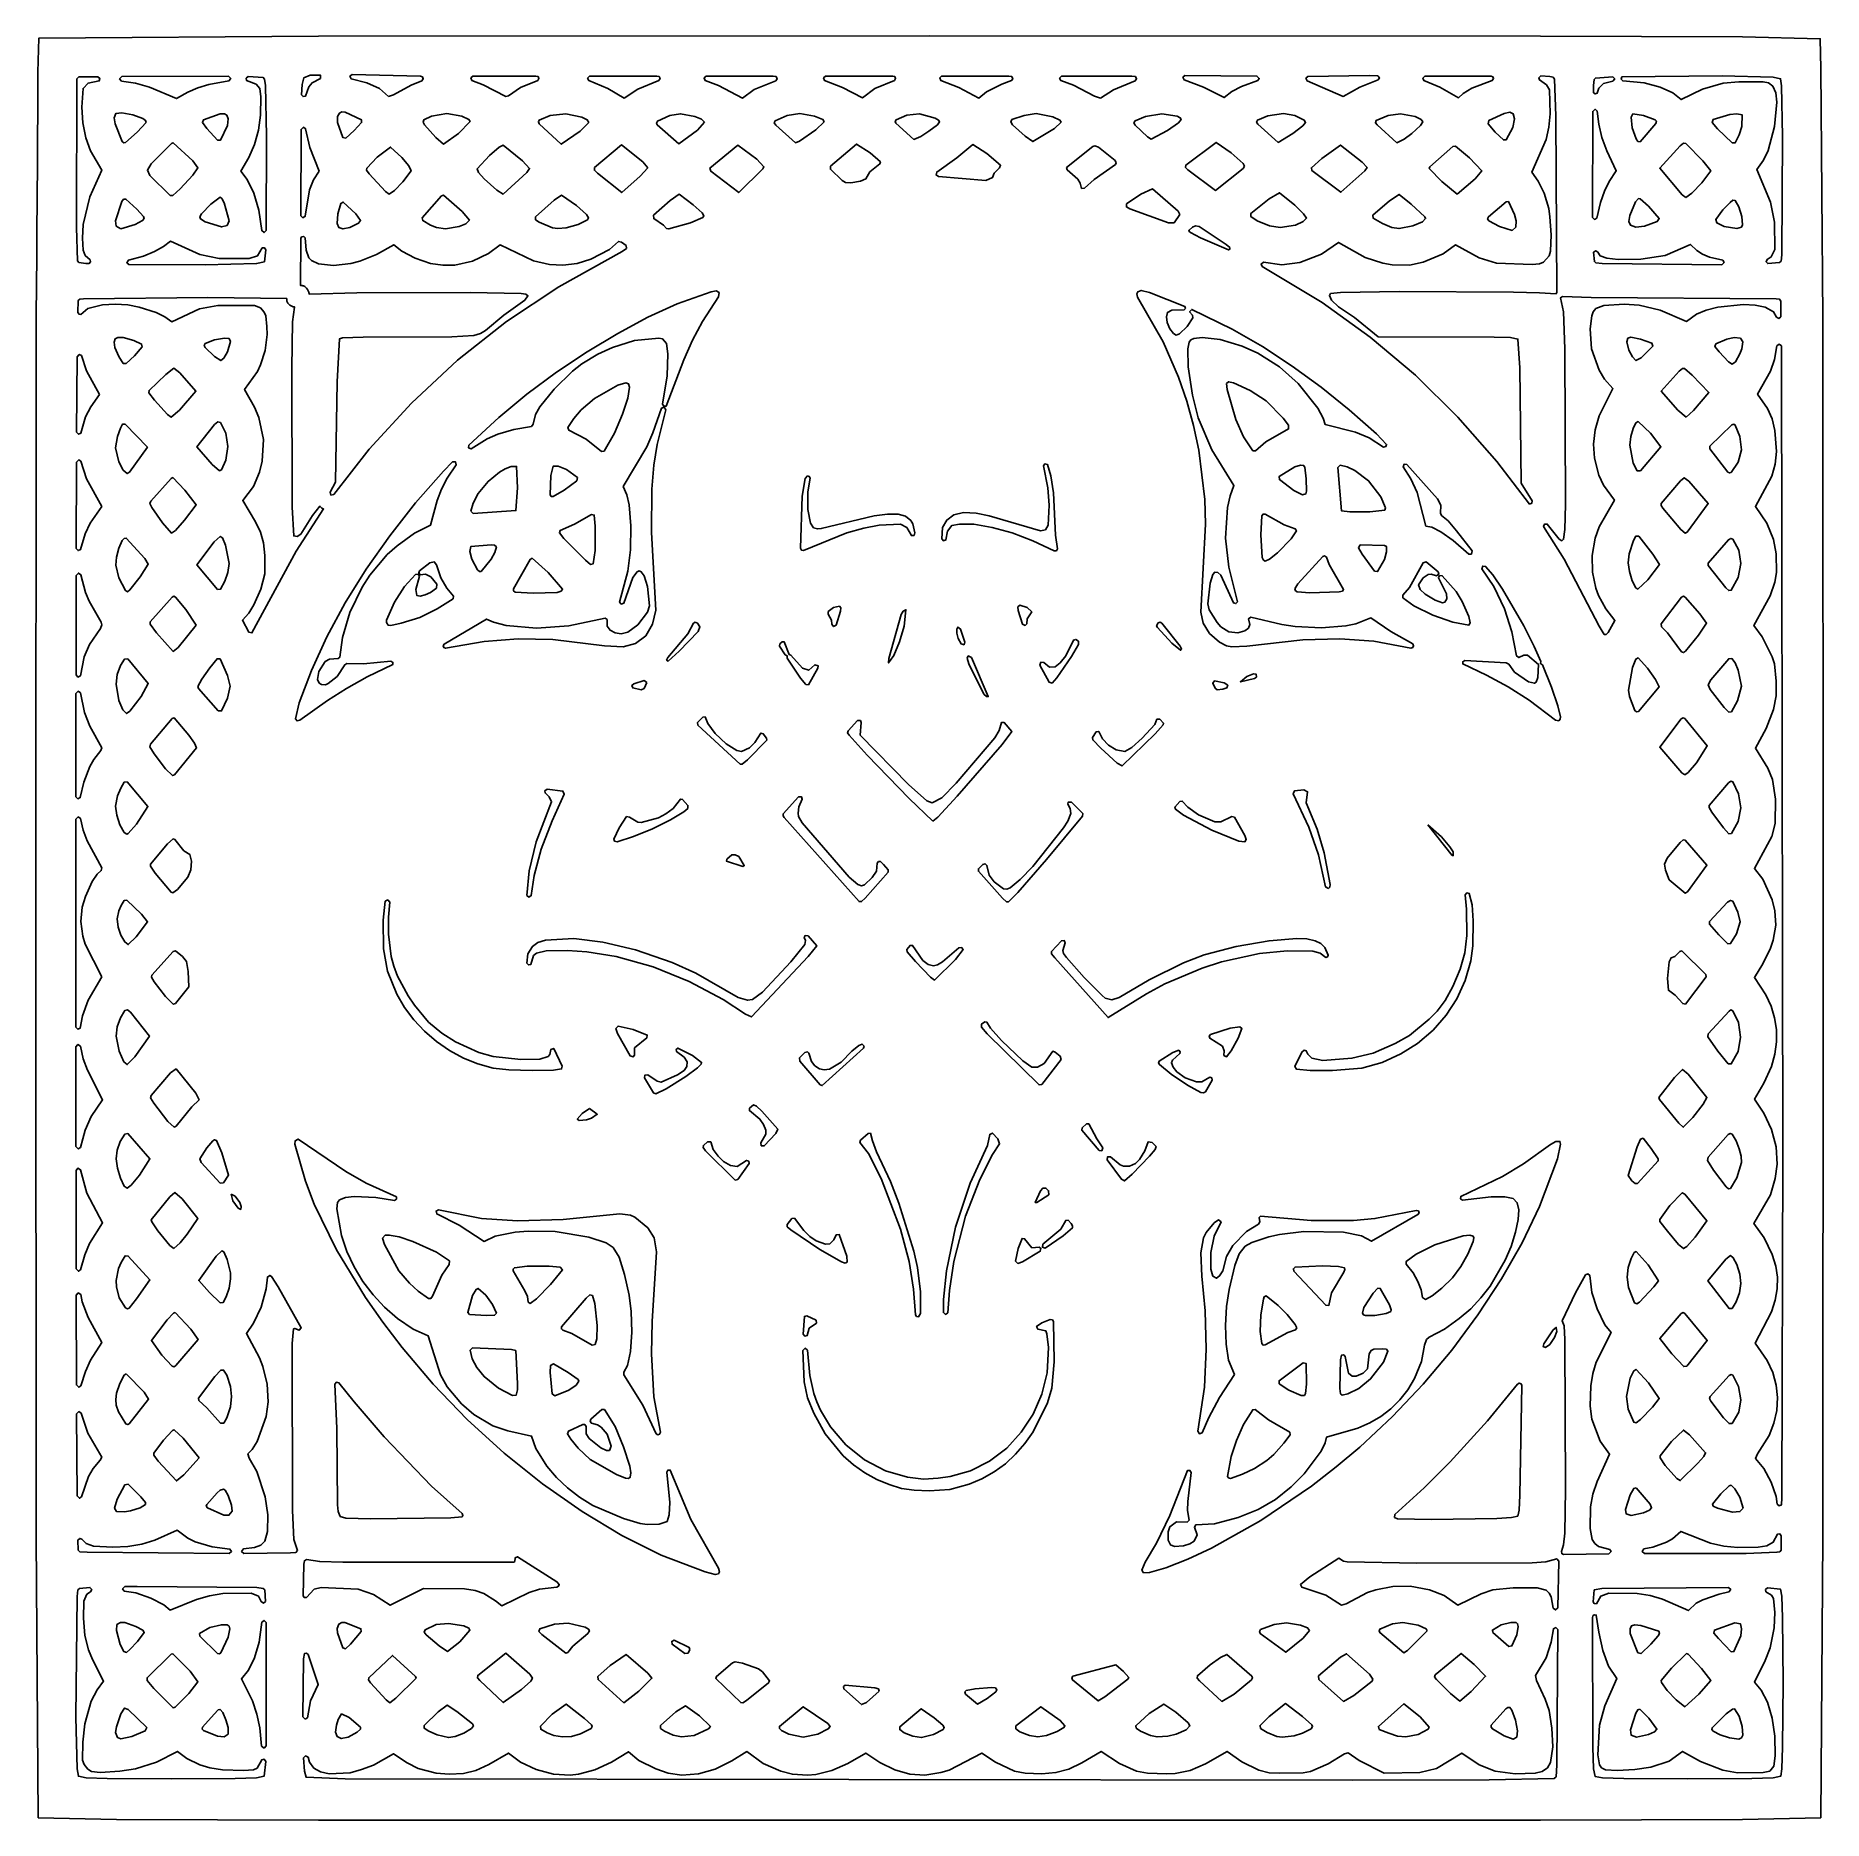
# Model space of a CAD drawing. Header units: millimetres. Extents: x 0 to 300, y 0 to 300.
import ezdxf

# ---------------------------------------------------------------- set-up
doc = ezdxf.new("R2010")
doc.units = ezdxf.units.MM
doc.layers.add('CUT', color=7, linetype='CONTINUOUS')

msp = doc.modelspace()

# ---------------------------------------------------------------- linework, layer by layer
at = {"layer": 'CUT'}
for points in [[(0.0001, 149.8346), (0.09, 252.221), (0.0918, 252.7125), (0.1603, 262.5906), (0.1921, 267.169), (0.2005, 268.3837), (0.2157, 270.5739), (0.3464, 289.4004), (0.3749, 293.5159), (0.5003, 299.194), (47.4475, 299.5198), (149.9997, 299.6098), (252.5511, 299.5198), (286.4388, 299.3997), (299.5082, 299.1113), (299.6191, 294.0883), (299.91, 252.2223), (299.9999, 149.8352), (299.91, 47.3589), (299.5842, 0.4102), (286.4388, 0.1201), (252.5525, 0), (47.4489, 0), (13.5612, 0.1201), (0.4158, 0.4102), (0.09, 47.3575)], [(9.1325, 261.9914), (8.3169, 262.7327), (7.9845, 263.6304), (7.8334, 265.6186), (7.9838, 267.9036), (9.0715, 272.5664), (11.0717, 277.0236), (9.1823, 280.2961), (8.4164, 282.4901), (7.9234, 284.9816), (7.7435, 287.5918), (7.9461, 290.7611), (8.7923, 291.6655), (10.6517, 292.0379), (10.7779, 292.4532), (10.4415, 292.7274), (7.2479, 292.7092), (6.9007, 292.3619), (6.812, 267.4414), (6.9808, 261.8404), (7.2363, 261.5419), (8.3825, 261.3733), (8.9668, 261.384), (9.2088, 261.6643)], [(14.3743, 291.9829), (16.7686, 291.6201), (19.1109, 290.9896), (23.6229, 289.0562), (25.5336, 290.1622), (27.227, 290.8696), (29.0748, 291.4435), (32.4279, 292.0275), (32.7339, 292.4492), (32.3466, 292.7979), (14.4577, 292.7523), (14.0705, 292.367)], [(38.3787, 292.3371), (38.1749, 292.5933), (35.626, 292.7482), (35.2872, 292.4818), (35.374, 292.0926), (36.9889, 291.4782), (37.6261, 290.7234), (37.7845, 289.341), (37.7231, 286.291), (37.3925, 283.7658), (36.7272, 281.3693), (35.7556, 279.1766), (34.4353, 276.8663), (35.4818, 275.4837), (36.6069, 273.1946), (37.4211, 270.3255), (37.9203, 266.8843), (38.3296, 266.5497), (38.6954, 266.9314), (38.7456, 282.7385), (38.533, 291.2694)], [(47.7956, 292.4569), (47.783, 293.013), (46.0674, 292.9835), (45.0158, 292.559), (44.7188, 291.441), (44.6243, 289.7077), (44.8617, 289.3817), (45.289, 289.4668), (45.847, 291.0413), (46.3788, 291.7161)], [(59.2221, 289.4187), (60.0624, 289.6757), (63.017, 291.3322), (64.8229, 292.0476), (65.0434, 292.3888), (64.9044, 292.6969), (64.5604, 292.7989), (53.0856, 293.1228), (52.7364, 292.8201), (52.9223, 292.3969), (55.5429, 291.6806), (57.6752, 290.7395)], [(79.332, 289.5351), (81.3812, 290.9404), (84.2391, 292.0804), (84.453, 292.413), (84.2969, 292.7402), (83.9188, 292.8272), (73.3542, 292.8222), (73.0359, 292.5216), (73.1983, 292.115), (75.0964, 291.3931), (78.9151, 289.4357)], [(101.0232, 290.6474), (104.563, 292.0772), (104.78, 292.4099), (104.6238, 292.7388), (104.2067, 292.8272), (92.9363, 292.8038), (92.6114, 292.4724), (92.8004, 292.0831), (96.0038, 290.7681), (98.7779, 289.1434)], [(120.596, 290.5738), (124.1975, 292.063), (124.4307, 292.3925), (124.2465, 292.7517), (123.7445, 292.8272), (112.4876, 292.8063), (112.1624, 292.4705), (112.3594, 292.0814), (114.5642, 291.2721), (118.6423, 289.144)], [(140.8204, 290.7515), (144.1081, 292.0855), (144.315, 292.4356), (144.1632, 292.7381), (143.7926, 292.8272), (132.5316, 292.8185), (132.2131, 292.5205), (132.4034, 292.0935), (135.4241, 290.9411), (138.7536, 289.1947)], [(159.539, 290.1936), (162.1228, 291.4854), (163.7823, 292.0804), (163.9809, 292.3928), (163.7968, 292.752), (163.3005, 292.8272), (152.0353, 292.8183), (151.7183, 292.5291), (151.8907, 292.1025), (154.9366, 290.9228), (158.2582, 289.144)], [(178.7189, 289.1394), (180.8704, 290.5497), (184.5311, 292.0563), (184.7643, 292.3861), (184.5459, 292.7638), (183.9486, 292.8273), (172.1466, 292.8139), (171.8211, 292.49), (172.0304, 292.0812), (174.1933, 291.3045), (177.7071, 289.4727)], [(200.7212, 290.2263), (202.386, 291.0726), (205.1004, 292.0808), (205.3389, 292.4367), (204.9595, 292.8292), (192.8693, 292.9162), (192.5407, 292.6294), (192.7163, 292.1961), (195.9659, 290.9816), (199.4671, 289.2131)], [(254.6779, 292.6265), (254.0911, 292.7716), (252.5855, 292.856), (252.2409, 292.5379), (252.3569, 292.1851), (253.5575, 291.3658), (254.0356, 290.5072), (254.1704, 286.4714), (253.9572, 284.2318), (253.497, 282.1867), (251.0743, 276.6797), (252.1387, 275.1847), (253.1596, 273.1726), (253.9224, 270.6202), (254.1386, 269.1831), (254.3516, 266.2029), (254.2312, 263.4288), (253.9807, 262.6607), (253.0618, 261.5939), (252.3734, 261.3243), (251.1323, 261.1951), (245.1454, 261.4118), (242.2473, 262.3173), (238.2571, 264.4883), (236.1912, 263.0144), (232.852, 261.5704), (230.5785, 261.1048), (227.6322, 261.1652), (226.0734, 261.416), (223.1073, 262.3747), (218.6498, 264.909), (215.8123, 262.9541), (212.1577, 261.5348), (209.1599, 261.1351), (206.0454, 261.6083), (205.6595, 261.2639), (205.8512, 260.8818), (215.8854, 254.8477), (223.9704, 249.0154), (231.582, 242.6025), (238.6981, 235.5772), (245.2311, 228.1152), (250.7196, 220.9674), (251.0908, 221.1312), (251.1313, 221.501), (249.2818, 224.469), (249.1004, 243.8387), (248.7644, 248.6824), (247.5116, 248.9185), (244.7668, 249.0102), (225.3184, 249.045), (221.3546, 252.2996), (218.6438, 254.1091), (217.4541, 255.2115), (217.1098, 255.9714), (217.318, 256.3234), (218.9679, 256.4826), (228.8084, 256.6625), (247.9915, 256.5725), (252.3914, 256.4515), (255.149, 256.2542), (255.2962, 256.5475), (255.1026, 286.137), (254.8702, 292.331)], [(225.2982, 292.1837), (225.5027, 292.5282), (225.2246, 292.8997), (223.8318, 292.9478), (213.4863, 292.7712), (213.1666, 292.4726), (213.3591, 292.0449), (219.4465, 289.4099), (222.2002, 290.9717)], [(239.5386, 289.8866), (241.039, 290.7867), (244.4581, 292.0857), (244.6813, 292.4109), (244.5647, 292.7173), (244.2929, 292.8279), (233.123, 292.8056), (232.7983, 292.4772), (232.9821, 292.0877), (235.6754, 290.9502), (238.7986, 289.1978)], [(261.4361, 291.2376), (261.4592, 290.0344), (261.7366, 289.8531), (262.0533, 289.9511), (262.347, 290.7922), (263.1306, 291.5979), (264.6844, 291.9632), (264.9953, 292.3521), (264.6698, 292.7289), (261.756, 292.5104), (261.5621, 292.2523)], [(293.0367, 262.8139), (293.188, 282.6845), (293.0085, 291.1855), (292.846, 292.3831), (291.5943, 292.649), (283.013, 292.8579), (266.1972, 292.7008), (266.0712, 292.3247), (266.3402, 292.0332), (269.928, 291.6846), (272.6538, 290.9788), (274.7608, 290.0156), (276.177, 288.8989), (279.7111, 290.6573), (283.2065, 291.6261), (285.8071, 291.8968), (289.9008, 291.8662), (290.83, 291.7198), (291.5382, 291.1423), (292.042, 290.0184), (292.1947, 288.4482), (291.8294, 284.3988), (290.7303, 280.3305), (289.976, 278.7347), (288.8451, 277.1617), (291.1315, 271.6571), (291.8367, 268.3162), (291.8627, 263.7386), (291.2781, 262.4719), (290.5839, 262.0575), (290.4098, 261.6673), (290.6984, 261.3523), (292.6705, 261.511), (292.9228, 261.7685)], [(15.0885, 281.6861), (17.0126, 283.3979), (18.5046, 285.0387), (18.4325, 285.3988), (17.9973, 285.7067), (16.2802, 286.3196), (14.4468, 286.6722), (13.4183, 286.5477), (13.1482, 285.8184), (13.3229, 284.7923), (14.5021, 281.8418), (14.758, 281.6236)], [(32.1847, 284.5593), (32.3215, 285.6699), (32.0554, 286.2703), (31.6506, 286.5041), (30.936, 286.5014), (28.1363, 285.5003), (27.9698, 285.0333), (28.7124, 284.0372), (30.5288, 282.0876), (31.0284, 282.0816)], [(51.9255, 286.7999), (51.396, 286.8271), (50.9616, 286.6201), (50.6486, 286.0554), (50.6239, 285.0513), (51.5242, 282.5329), (52.0515, 282.4158), (53.433, 283.6821), (54.6878, 285.0226), (54.6525, 285.5178)], [(70.9466, 283.2169), (72.8878, 285.2075), (72.7031, 285.5612), (71.4957, 286.0811), (68.9674, 286.5526), (66.4366, 286.0894), (65.129, 285.4756), (65.0011, 285.094), (65.2716, 284.6605), (67.1437, 282.5227), (68.4548, 281.4099)], [(92.841, 285.064), (92.5547, 285.5091), (91.6242, 285.934), (88.9465, 286.5253), (86.3272, 286.2359), (84.4843, 285.4317), (84.3537, 285.128), (84.4786, 284.8458), (88.1822, 281.3949), (91.3518, 283.6026)], [(112.2558, 285.0752), (111.7499, 285.6034), (110.6381, 286.0774), (108.2332, 286.5253), (106.4369, 286.2384), (104.3452, 285.2415), (104.1959, 284.9485), (104.2974, 284.6722), (107.9056, 281.4724), (111.0468, 283.7643)], [(130.9295, 283.8368), (132.3216, 285.1759), (132.1255, 285.5259), (130.7129, 286.11), (128.2431, 286.5534), (126.1231, 286.1984), (124.0766, 285.343), (123.953, 285.0043), (124.2041, 284.6161), (127.5106, 281.6553), (128.156, 281.9182)], [(149.9064, 283.5732), (151.3437, 284.6572), (151.6798, 285.1472), (151.5378, 285.4555), (150.926, 285.7666), (148.3297, 286.4974), (146.176, 286.2682), (144.3972, 285.4966), (144.2564, 285.2337), (144.3685, 284.9199), (147.3926, 282.2089), (148.5576, 282.6761)], [(170.9653, 284.0171), (172.0751, 285.0877), (171.8935, 285.4408), (170.6864, 285.9709), (167.8971, 286.5506), (165.8604, 286.1996), (163.8382, 285.5237), (163.6317, 285.1323), (163.9456, 284.6724), (166.0383, 282.7564), (167.356, 281.8379)], [(189.9707, 283.7126), (191.7811, 284.9671), (192.2163, 285.5338), (192.0701, 285.8357), (191.5527, 286.0961), (189.0001, 286.4945), (186.2415, 286.0579), (184.4912, 285.3307), (184.3009, 284.9855), (184.5078, 284.6086), (186.5906, 282.6419), (187.2303, 282.2612)], [(212.6671, 284.4825), (213.1164, 285.0614), (212.8948, 285.4443), (211.3023, 286.1957), (209.3873, 286.5522), (206.7689, 286.1468), (205.0292, 285.4353), (204.8993, 285.1255), (205.079, 284.7776), (208.5407, 281.7012), (210.9601, 283.1898)], [(230.9429, 283.2173), (232.4025, 284.5599), (232.7738, 285.1331), (232.5049, 285.5392), (231.5091, 286.035), (229.0403, 286.5242), (226.9915, 286.2062), (224.9823, 285.3983), (224.8494, 285.0131), (225.1149, 284.6372), (228.4524, 281.6351), (229.6621, 282.2434)], [(247.8882, 284.2217), (248.1676, 285.6328), (247.961, 286.5174), (247.4085, 286.7819), (246.4318, 286.5732), (243.8728, 285.3609), (243.7632, 284.8454), (244.9286, 283.4299), (246.3107, 282.1201), (246.8011, 282.1555)], [(264.0515, 275.1469), (265.2699, 276.9136), (263.6791, 280.3068), (262.8609, 282.5147), (262.342, 284.7621), (262.0761, 286.9661), (261.6955, 287.2772), (261.3051, 286.8924), (261.2832, 269.1068), (261.6065, 268.766), (262.0225, 268.9841), (262.6124, 271.6015), (263.2801, 273.5154)], [(269.2487, 281.7802), (271.9271, 284.8914), (272.0009, 285.2458), (271.7643, 285.5054), (269.8199, 286.2002), (268.0571, 286.4716), (267.737, 285.9474), (267.9383, 284.1255), (268.5994, 282.3046), (268.8837, 281.8647)], [(285.9009, 282.9516), (286.3457, 284.3917), (286.3675, 286.3351), (285.4977, 286.4931), (284.3, 286.3808), (281.5077, 285.5326), (281.3325, 285.0282), (282.2589, 283.9753), (284.7278, 281.6013), (285.2226, 281.6339)], [(47.5884, 276.8463), (45.9937, 280.8639), (45.2866, 284.0047), (44.9305, 284.2573), (44.5325, 283.8705), (44.4861, 269.3979), (44.8408, 269.0465), (45.2378, 269.2962), (45.9353, 273.763), (46.624, 275.4099)], [(26.3428, 278.6127), (23.0908, 281.6384), (22.7841, 281.5277), (19.3588, 278.0977), (18.7497, 277.0195), (19.1527, 276.1285), (22.5666, 272.796), (23.021, 272.796), (24.211, 273.9089), (26.3598, 276.1753), (27.2249, 277.4081)], [(60.2019, 273.645), (61.6286, 275.101), (62.9984, 276.9425), (62.5937, 277.744), (61.4363, 279.1724), (59.5401, 280.9251), (57.3207, 279.2031), (55.5665, 277.3961), (55.5155, 277.0366), (55.9383, 276.4389), (58.688, 273.4821), (59.3314, 273.0211)], [(82.4296, 276.6359), (82.8906, 277.3256), (81.6951, 278.6321), (78.4281, 281.2358), (77.7771, 280.9095), (76.1556, 279.5217), (74.0764, 277.2874), (74.2798, 276.6534), (75.2495, 275.5885), (77.366, 273.6769), (78.4503, 273.0211)], [(102.7533, 277.4313), (101.8666, 278.419), (98.3202, 281.2708), (93.7957, 277.4705), (93.7578, 277.0328), (94.2843, 276.5101), (98.3588, 273.2821), (101.4676, 276.0143)], [(121.0387, 278.9033), (117.8525, 281.2257), (113.1372, 277.3916), (113.2826, 276.8718), (117.982, 273.2879), (122.0443, 277.2632), (122.2062, 277.6197)], [(138.4277, 275.1986), (139.3231, 275.5606), (139.9939, 276.7532), (141.6611, 278.1007), (141.7698, 278.4207), (140.0636, 279.962), (137.7517, 281.4183), (133.373, 277.7045), (133.3633, 277.2004), (135.3527, 275.3247), (135.9282, 274.9574), (136.7944, 274.9082)], [(160.8385, 276.5539), (161.7418, 277.4381), (161.9319, 277.8741), (159.639, 279.8359), (157.2741, 281.3428), (154.5976, 279.0943), (151.223, 276.7119), (151.0989, 276.2404), (151.5126, 275.9917), (159.4536, 275.3318), (160.5823, 275.8252)], [(181.3365, 278.2747), (181.1638, 278.65), (178.3897, 280.8832), (177.7484, 281.1158), (177.4214, 281.0362), (173.0154, 277.4956), (173.1024, 277.0976), (174.873, 275.5092), (175.3119, 274.8438), (175.5342, 273.9871), (175.9916, 274.0032), (177.6133, 275.4741), (181.2005, 277.9635)], [(202.8761, 277.7071), (202.623, 278.1421), (200.6514, 279.9366), (198.1365, 281.7076), (193.0458, 277.8909), (192.9854, 277.4982), (193.3522, 277.0855), (198.0257, 273.6522), (202.6244, 277.2927)], [(222.6216, 278.399), (218.9907, 281.2613), (215.8294, 278.9796), (214.0919, 277.4542), (214.1703, 276.9733), (219.0353, 273.3361), (223.0779, 276.9466), (223.4319, 277.4613)], [(238.5711, 273.0224), (241.5661, 275.5966), (242.6994, 276.9265), (240.653, 279.1295), (238.2634, 281.0738), (237.8574, 281.0092), (233.9734, 277.5895), (233.8616, 277.3075), (236.0017, 275.1592)], [(276.9479, 272.4319), (277.9403, 273.1953), (279.6112, 274.9251), (281.1259, 276.9225), (279.8038, 278.6333), (276.93, 281.54), (276.5313, 281.5873), (276.0078, 281.1434), (272.5468, 277.3772), (276.3324, 272.9163)], [(192.0093, 269.6147), (191.7577, 270.1285), (187.4371, 273.8879), (185.4762, 273.0278), (183.0845, 271.3658), (183.056, 270.8719), (183.6485, 270.536), (190.1388, 268.2077), (191.0606, 268.1791)], [(211.4251, 267.7976), (212.721, 268.408), (213.2772, 268.9875), (212.7903, 269.7158), (211.3274, 271.15), (208.731, 273.2427), (207.0135, 272.2401), (203.9354, 269.766), (203.9411, 269.2344), (205.0166, 268.5412), (207.0821, 267.7086), (208.8645, 267.4399)], [(14.2572, 267.1907), (16.6767, 267.923), (17.9426, 268.588), (18.1888, 268.9107), (18.0774, 269.2611), (16.9688, 270.4884), (15.1374, 272.1972), (14.7395, 272.1787), (14.4675, 271.7733), (13.3839, 268.5153), (13.5157, 267.6418)], [(32.4412, 268.5387), (31.5949, 271.5409), (31.2269, 272.3066), (30.9355, 272.4858), (29.3921, 271.353), (27.8288, 269.7339), (27.5336, 269.1978), (27.6559, 268.8533), (28.4609, 268.3871), (31.1988, 267.5014), (32.1134, 267.7496)], [(53.7349, 269.7081), (51.6189, 271.6823), (51.2166, 271.4591), (50.6847, 269.7004), (50.5954, 268.1), (50.895, 267.4061), (51.5627, 267.1712), (52.6905, 267.4158), (54.1705, 268.1516), (54.5183, 268.5713)], [(71.0731, 267.5804), (72.1933, 268.0576), (72.7916, 268.6421), (71.5478, 270.1121), (68.4257, 272.8379), (68.1197, 272.7135), (64.8506, 269.0352), (64.9496, 268.5829), (66.2444, 267.8033), (67.2423, 267.4252), (68.7969, 267.1982)], [(88.9965, 267.3474), (91.0487, 267.8969), (92.6128, 268.7211), (92.7958, 269.0461), (92.4178, 269.5907), (90.7344, 271.0936), (88.2434, 272.8217), (87.005, 272.0064), (83.8719, 269.1974), (83.8533, 268.7287), (84.477, 268.3214), (86.7363, 267.3398), (87.6459, 267.2281)], [(109.869, 268.1773), (111.9553, 269.066), (112.1486, 269.3854), (111.8375, 269.8881), (110.3333, 271.2433), (107.9888, 272.9851), (106.4514, 271.945), (103.6696, 269.4573), (103.7212, 268.9109), (105.3546, 267.8092), (105.8599, 267.2598), (106.2388, 267.1698)], [(231.0996, 267.6719), (232.7362, 268.3885), (233.2452, 268.8981), (233.1234, 269.2161), (230.8667, 271.3289), (228.8079, 272.9707), (227.1976, 271.8918), (224.4295, 269.5085), (224.4839, 268.96), (226.0119, 268.0816), (227.5801, 267.4379), (228.8043, 267.2282)], [(248.3914, 267.458), (248.4433, 268.5178), (248.1838, 269.6083), (247.1637, 271.7901), (246.7972, 271.7399), (243.8114, 269.2276), (243.6583, 268.858), (243.8987, 268.5202), (245.6758, 267.5684), (247.7893, 266.9245)], [(270.6776, 270.9828), (269.2965, 272.2061), (268.9983, 272.2685), (268.5108, 271.7264), (267.544, 269.433), (267.3812, 268.4377), (267.6732, 267.7794), (268.5307, 267.4698), (270.021, 267.648), (272.1311, 268.413), (272.4674, 268.9455)], [(286.4353, 267.8712), (286.3126, 269.249), (285.8193, 270.897), (285.2295, 271.9265), (284.8113, 272.02), (284.355, 271.6334), (283.1649, 270.3818), (281.9693, 268.7406), (282.1439, 268.1921), (283.3763, 267.5695), (285.4859, 267.2291), (286.2688, 267.4563)], [(194.628, 267.7074), (194.1178, 267.4973), (193.5775, 266.9571), (193.5175, 266.807), (193.7876, 266.5969), (195.4683, 265.6966), (200.1802, 263.6557), (200.3903, 263.7758), (200.3903, 264.0459), (199.79, 264.5861), (195.2582, 267.5573)], [(38.3789, 261.6353), (38.5923, 263.6727), (38.394, 263.9868), (38.0225, 263.9918), (37.2233, 262.6505), (35.8265, 262.1918), (30.7897, 262.2154), (27.5594, 262.8921), (22.5909, 265.1291), (21.4356, 264.2093), (19.9148, 263.3706), (18.0659, 262.6141), (15.5512, 261.9527), (15.2713, 261.5096), (15.6478, 261.1879), (28.4157, 261.1344), (37.0617, 261.3435)], [(70.7646, 245.1279), (79.0316, 251.6497), (87.7801, 257.4804), (98.4001, 263.3615), (99.1392, 263.9061), (99.1124, 264.3641), (98.2821, 264.9555), (97.8281, 265.0658), (96.2843, 263.709), (93.1881, 262.1162), (90.8772, 261.3473), (88.4503, 261.0751), (86.2458, 261.2286), (83.5363, 261.8005), (77.9474, 264.4898), (76.0133, 263.029), (73.3078, 261.7806), (70.3309, 261.1092), (68.3189, 261.0751), (66.2302, 261.3857), (63.6717, 262.2588), (61.4468, 263.4457), (60.0764, 264.5249), (57.2156, 262.8886), (54.3989, 261.78), (52.8753, 261.3764), (49.9496, 261.0458), (47.4493, 261.3171), (46.2602, 261.848), (45.853, 262.2976), (45.3892, 263.6181), (45.2208, 265.67), (44.9796, 265.9062), (44.6129, 265.8428), (44.4651, 265.5393), (44.4265, 257.6995), (44.4946, 257.702), (44.6125, 257.6947), (44.7291, 257.6758), (44.8433, 257.6455), (44.954, 257.6042), (45.0601, 257.5522), (45.1605, 257.49), (45.2544, 257.4182), (45.3407, 257.3375), (45.4187, 257.2488), (45.6201, 256.9954), (45.6877, 256.9013), (45.746, 256.8011), (45.7943, 256.6958), (45.8322, 256.5863), (45.8594, 256.4737), (45.8756, 256.3589), (45.8807, 256.2432), (45.8798, 256.2263), (53.8734, 256.4525), (72.9319, 256.4825), (81.4855, 256.3325), (82.2372, 256.2318), (82.591, 255.9629), (82.0726, 255.1862), (78.5455, 252.7124), (75.4802, 250.0989), (74.6241, 249.5945), (73.5406, 249.2848), (69.8463, 249.0404), (54.9784, 249.01), (51.4891, 248.8632), (50.9718, 248.6992), (50.5697, 241.5056), (50.3296, 224.6476), (49.3927, 222.997), (49.5402, 222.4985), (50.027, 222.562), (55.9727, 230.1894), (63.0451, 237.9212)], [(262.9048, 261.346), (282.9851, 261.1642), (283.3704, 261.513), (283.1381, 261.911), (280.9283, 262.4301), (279.7215, 262.9373), (278.7824, 263.5383), (277.7073, 264.5728), (273.4531, 262.7089), (269.382, 262.0968), (265.607, 262.0354), (263.6654, 262.2464), (262.5439, 262.6449), (262.1727, 263.281), (261.8074, 263.522), (261.4487, 263.2713), (261.5848, 261.6997), (261.8596, 261.4732)], [(13.3138, 254.5315), (15.4692, 254.4113), (17.3738, 254.0436), (20.2325, 253.141), (21.6891, 252.4289), (22.8325, 251.598), (27.4994, 253.7351), (30.5827, 254.3197), (36.7038, 254.3192), (37.6996, 253.9199), (38.3367, 253.177), (38.5935, 252.6074), (38.8049, 250.812), (38.833, 249.4301), (38.495, 246.7852), (37.7464, 244.3594), (37.1974, 243.2246), (35.0468, 240.1999), (36.7012, 237.2683), (37.4335, 235.5064), (38.2048, 231.8035), (38.0246, 228.2), (37.5568, 226.3561), (36.5615, 223.9451), (34.7532, 221.5519), (36.8848, 217.9943), (37.7043, 216.2669), (38.2039, 214.4562), (38.4749, 212.3628), (38.4395, 209.256), (37.774, 206.6873), (36.611, 204.0587), (35.7455, 202.6855), (34.6891, 201.4671), (35.7639, 199.4688), (36.2794, 199.3601), (43.7189, 213.0578), (48.3195, 220.1577), (48.2366, 220.1865), (48.1314, 220.2349), (48.0313, 220.2932), (47.9374, 220.3609), (47.8503, 220.4373), (47.7711, 220.5218), (47.7004, 220.6135), (47.6846, 220.6386), (46.4625, 219.074), (44.4963, 215.932), (43.902, 215.5545), (43.3094, 215.6383), (43.0374, 220.4646), (42.9773, 243.8206), (43.0982, 251.5507), (43.4367, 254.0665), (43.4143, 254.0678), (43.2962, 254.0867), (43.1805, 254.1173), (43.0685, 254.1592), (42.9612, 254.2121), (42.7329, 254.3391), (42.6331, 254.4013), (42.5398, 254.4729), (42.4539, 254.5534), (42.3764, 254.6418), (42.3078, 254.7375), (42.249, 254.8394), (42.2005, 254.9465), (42.1626, 255.0579), (42.1359, 255.1725), (42.1205, 255.2891), (42.1166, 255.4067), (42.1211, 255.477), (28.902, 255.6429), (8.013, 255.464), (7.3748, 255.3841), (7.134, 255.1654), (7.0682, 253.1564), (7.2597, 252.8502), (7.5857, 252.8189), (8.7588, 253.7882), (11.2141, 254.4079)], [(80.2382, 233.5186), (83.192, 233.9939), (83.4922, 234.3982), (83.9002, 236.0044), (84.6236, 237.3212), (86.9801, 240.2783), (90.0614, 243.2664), (91.6681, 244.5377), (94.3331, 246.1706), (96.7846, 247.2889), (100.5081, 248.4369), (104.549, 248.8284), (105.2001, 248.696), (105.8823, 247.9172), (106.0919, 246.1824), (105.972, 242.524), (105.2089, 237.7526), (105.4172, 237.4079), (105.7865, 237.4117), (108.7471, 245.212), (110.2504, 248.5204), (111.9209, 251.6183), (114.5749, 255.7915), (114.689, 256.4803), (114.2001, 256.7811), (113.3374, 256.6368), (107.6312, 254.5729), (102.7525, 252.357), (97.6949, 249.6332), (92.5581, 246.5571), (87.4186, 243.1009), (82.4442, 239.4145), (77.7109, 235.5193), (72.6749, 230.8488), (72.6428, 230.4117), (73.0757, 230.2292), (75.7532, 231.9574), (77.5277, 232.6958)], [(190.6596, 253.5417), (192.7147, 253.5721), (192.9438, 253.8144), (192.8792, 254.1763), (186.9222, 256.5197), (185.5448, 256.8377), (184.9499, 256.6324), (184.7865, 256.2766), (184.8816, 255.7414), (189.2315, 248.2368), (191.7892, 242.3106), (193.1737, 238.2791), (194.3182, 234.1557), (195.1921, 230.0311), (196.2166, 221.7255), (196.3081, 217.6276), (195.5301, 202.8119), (195.9513, 201.008), (197.0011, 199.2763), (198.6639, 197.7931), (199.8266, 197.2001), (200.7146, 197.0274), (203.2697, 197.1468), (212.6739, 198.198), (218.8437, 198.3491), (224.5618, 197.9887), (230.7831, 196.8149), (231.1076, 196.8995), (231.246, 197.2049), (231.0959, 197.5047), (227.424, 199.6041), (224.0939, 201.8571), (221.5707, 200.8871), (219.8929, 200.5177), (215.8082, 200.2107), (211.3644, 200.4208), (209.1588, 200.7522), (203.9169, 202.0064), (203.5643, 201.7154), (203.7804, 200.7662), (203.5251, 200.1701), (202.943, 199.7219), (201.7289, 199.3703), (200.2292, 199.5461), (198.9197, 200.3682), (198.2652, 201.0836), (196.965, 203.2004), (196.6992, 204.2407), (197.0961, 207.6762), (197.5523, 209.1665), (197.8866, 209.5257), (198.4142, 209.4905), (198.8688, 209.0648), (201.0176, 204.4179), (201.4239, 204.272), (201.7152, 204.5907), (200.2447, 210.4029), (199.7011, 215.2578), (200.0341, 220.387), (200.4552, 222.3734), (201.0847, 224.07), (197.4095, 230.0727), (195.1146, 235.4537), (194.1206, 239.2536), (193.4296, 244.0309), (193.3414, 247.0388), (193.5857, 248.1369), (193.8533, 248.531), (194.3828, 248.7966), (195.7534, 248.949), (198.7963, 248.5877), (202.4945, 247.4992), (205.1212, 246.308), (208.7514, 244.006), (211.8488, 241.2392), (215.1556, 237.0536), (216.0893, 235.4277), (216.4254, 234.3345), (221.4871, 233.0537), (223.776, 232.0889), (226.2072, 230.5421), (226.5979, 230.6374), (226.7055, 230.9901), (224.9985, 232.7777), (220.4602, 236.8084), (215.7115, 240.6254), (210.8735, 244.1494), (205.8712, 247.415), (200.7907, 250.361), (194.0276, 253.6745), (193.664, 253.2541), (194.1198, 252.6844), (194.1721, 252.2667), (193.2709, 250.7825), (191.9398, 249.548), (191.377, 249.341), (190.9585, 249.5916), (190.3233, 250.4275), (189.8885, 251.4387), (189.7664, 252.3904), (189.9346, 253.1458)], [(292.0737, 255.4616), (261.0444, 255.6729), (256.2587, 255.8459), (255.9225, 255.6271), (256.3927, 253.2745), (256.6025, 247.0633), (256.7226, 220.9197), (256.632, 216.7022), (256.4172, 215.0705), (256.107, 214.8275), (255.6681, 215.1042), (253.6713, 217.6074), (253.2416, 217.6112), (253.0699, 217.2174), (256.4918, 211.736), (262.3657, 200.4676), (263.2479, 199.1066), (263.5793, 199.0889), (263.9056, 199.405), (265.0219, 201.4513), (263.498, 203.3872), (262.3011, 205.6316), (261.8415, 206.8817), (261.289, 209.5633), (261.2266, 212.3608), (261.7082, 215.2819), (262.3764, 217.1742), (264.9399, 221.6384), (263.0927, 224.1609), (262.3138, 225.8419), (261.6203, 228.7054), (261.4667, 231.0303), (261.7129, 233.4301), (262.3732, 235.8012), (264.6867, 240.3576), (263.2884, 241.9678), (262.3986, 243.4643), (261.1153, 247.0235), (260.8959, 250.4108), (261.136, 252.6038), (261.4004, 253.2799), (261.855, 253.7913), (263.1562, 254.2908), (266.6152, 254.5315), (269.104, 254.3511), (272.6201, 253.5353), (277.0682, 251.6505), (278.7413, 252.8846), (280.3615, 253.5376), (282.3346, 254.051), (286.6044, 254.471), (288.5619, 254.382), (290.2635, 254.0663), (291.6674, 253.256), (292.1564, 252.3834), (292.5572, 252.1442), (292.8908, 252.4238), (292.8655, 255.0252), (292.6647, 255.3596)], [(10.7111, 239.3937), (8.5363, 243.3247), (7.6577, 245.9072), (7.3141, 246.1053), (6.9291, 245.7179), (6.8672, 233.0432), (7.1809, 232.6973), (7.5817, 232.8677), (8.3704, 235.638), (9.2668, 237.3112)], [(16.4825, 248.4456), (14.6899, 248.9192), (13.7776, 248.9522), (13.3304, 248.7285), (13.1483, 248.189), (13.2947, 247.2448), (13.9386, 245.7324), (14.6716, 244.6042), (15.1684, 244.554), (16.558, 245.8467), (17.8509, 247.3668), (17.7713, 247.853)], [(31.5459, 245.4647), (32.2054, 246.5132), (32.6808, 248.2694), (32.4527, 248.8037), (31.6826, 248.8578), (29.9959, 248.5419), (28.4575, 247.9631), (28.2662, 247.6177), (28.4512, 247.2662), (30.0044, 245.7426), (31.0395, 245.0626)], [(269.4599, 245.5328), (271.4177, 247.5019), (271.233, 247.9699), (269.3417, 248.6839), (267.7264, 248.9762), (267.2199, 248.8153), (267.0208, 248.2105), (267.3504, 246.8401), (267.9588, 245.7121), (268.5634, 245.0669)], [(285.2501, 244.8829), (286.0132, 246.2073), (286.3629, 247.0374), (286.5236, 248.2112), (286.1006, 248.8441), (285.0496, 248.9224), (283.8372, 248.6528), (281.9734, 247.8815), (281.8232, 247.4323), (282.5059, 246.5139), (284.1001, 244.8573), (284.7369, 244.4901)], [(293.008, 246.2742), (292.9706, 247.5364), (292.5929, 247.8066), (292.2251, 247.5231), (291.8318, 245.243), (291.1322, 243.3214), (288.9761, 239.4363), (290.6568, 237.0079), (291.41, 235.2868), (291.8965, 233.3572), (292.1361, 229.8133), (291.9569, 227.6601), (291.3947, 225.6567), (288.6084, 220.5854), (290.5172, 217.7537), (291.6748, 215.0458), (292.0757, 212.5972), (292.1346, 209.5119), (291.8558, 207.8563), (291.0665, 205.583), (288.338, 200.5777), (289.7698, 198.6909), (291.429, 195.3423), (291.8354, 194.1425), (292.1068, 191.2707), (292.077, 188.8034), (291.6743, 186.5133), (290.4113, 183.2952), (288.6014, 179.9707), (290.7186, 176.6511), (291.4724, 174.7423), (291.9859, 171.4189), (291.9529, 167.3357), (291.3631, 165.1495), (288.4345, 159.7784), (289.8334, 157.9882), (291.4294, 154.5254), (291.8961, 152.6897), (292.0141, 150.2654), (291.5941, 147.7751), (291.1546, 146.4248), (289.863, 143.812), (288.4371, 141.5032), (290.3697, 138.5767), (291.231, 136.694), (291.8312, 134.7405), (292.1334, 132.7517), (292.1368, 130.7136), (291.8924, 128.6205), (291.3044, 126.556), (290.0477, 123.7734), (288.4709, 121.0629), (290.0457, 118.698), (291.3195, 115.9906), (292.0711, 113.0744), (292.2866, 110.1611), (291.9506, 107.7223), (291.1341, 105.0309), (288.3637, 100.1817), (290.0884, 97.809), (291.4537, 94.9637), (292.0414, 93.0529), (292.3162, 91.1597), (292.2825, 89.242), (291.9429, 87.3187), (291.3204, 85.3621), (288.5852, 80.1114), (290.6087, 77.1739), (291.5536, 75.1614), (292.1071, 73.0588), (292.3465, 70.9526), (292.1894, 68.7901), (291.7289, 66.6615), (290.9143, 64.6129), (288.9491, 61.4938), (288.6515, 60.7399), (290.0427, 59.07), (291.2431, 56.7888), (292.0953, 54.3311), (292.2816, 53.083), (292.5873, 52.7824), (292.984, 52.9449), (293.0679, 54.1411), (293.218, 111.6744)], [(24.1031, 236.7655), (26.8857, 239.9553), (24.1733, 243.0257), (23.1978, 243.7725), (21.8294, 242.7529), (19.0204, 240.0617), (18.9819, 239.6431), (19.9345, 238.4351), (22.1155, 236.0143), (22.7298, 235.5554)], [(276.9701, 235.5554), (278.2172, 236.6783), (280.8048, 239.6955), (278.0196, 242.6328), (276.7185, 243.7386), (276.3516, 243.7383), (275.8454, 243.3159), (272.8141, 239.9553), (275.5968, 236.7655)], [(97.1072, 232.8891), (98.4863, 236.0686), (99.35, 238.758), (99.6331, 240.5823), (99.5072, 241.1755), (99.0539, 241.3209), (97.6644, 240.9154), (93.7851, 238.6921), (91.5611, 236.7919), (90.3135, 235.3348), (89.3243, 233.8133), (89.4694, 233.375), (92.3851, 231.8591), (94.9663, 229.8306), (95.3918, 229.8687)], [(204.2901, 229.9326), (204.7342, 229.922), (206.4235, 231.4152), (210.2782, 233.6102), (210.2341, 234.2137), (209.3725, 235.3829), (206.4876, 238.3224), (203.8437, 240.0705), (201.0368, 241.3581), (200.1912, 241.5054), (199.8497, 241.2093), (199.9384, 240.2431), (201.3934, 235.1983), (202.6978, 232.2575)], [(98.5655, 223.9399), (99.2084, 222.5444), (99.5789, 220.8442), (99.8494, 217.3192), (99.8195, 213.2979), (99.3619, 209.7285), (97.9821, 204.5203), (98.2668, 204.1946), (98.6768, 204.3328), (100.2118, 208.6343), (100.9285, 209.6242), (101.2952, 209.7532), (101.6178, 209.6272), (102.1199, 208.9496), (102.6618, 207.144), (103.0295, 203.8829), (102.6924, 202.8503), (101.0339, 200.7089), (99.364, 199.494), (98.2684, 199.221), (97.2525, 199.3753), (96.4005, 199.7924), (95.926, 200.4868), (95.8798, 201.5923), (95.567, 201.8334), (89.4456, 200.5145), (84.017, 200.1209), (78.9496, 200.5749), (76.7997, 201.1499), (75.6533, 201.6789), (68.5352, 197.4785), (68.3621, 197.1913), (68.4764, 196.876), (68.7933, 196.7664), (75.2818, 197.9282), (80.9463, 198.3491), (86.7581, 198.2278), (95.4724, 197.1766), (98.57, 197.0002), (100.6847, 197.5798), (102.3643, 198.8823), (103.5349, 200.7931), (104.0838, 203.1569), (103.3318, 216.1966), (103.3917, 223.4748), (103.7221, 227.505), (104.2938, 231.0007), (105.7323, 236.8034), (105.4587, 237.2462), (105.0054, 237.0559), (103.5906, 232.918), (102.5347, 230.5922)], [(13.9674, 228.0554), (14.6566, 226.6841), (15.3398, 226.0974), (15.7236, 226.3244), (18.7437, 230.5116), (15.0022, 234.4023), (14.5497, 234.3688), (14.2056, 233.7047), (13.7029, 232.31), (13.3586, 230.4044)], [(30.8221, 226.5596), (31.172, 226.7557), (31.8772, 228.3511), (32.2323, 230.628), (31.8875, 232.9021), (30.9903, 234.6958), (30.5587, 234.7736), (30.0268, 234.3211), (27.0457, 230.5927), (29.5876, 227.642)], [(268.5665, 234.6223), (268.0791, 233.6443), (267.7099, 232.3388), (267.5589, 230.8525), (268.1087, 227.8559), (268.7683, 226.582), (269.3225, 226.585), (272.7443, 230.5652), (270.9929, 232.8839), (268.9367, 234.827)], [(285.7242, 228.0082), (286.2522, 230.0912), (286.0212, 232.2965), (285.2193, 234.2394), (284.9659, 234.3871), (284.6521, 234.2927), (280.9719, 230.6833), (280.9696, 230.2274), (283.9776, 226.3484), (284.2683, 226.1971), (284.5448, 226.295)], [(11.0697, 220.5831), (8.5181, 225.2314), (7.5923, 228.1639), (7.2349, 228.4117), (6.84, 228.0243), (6.7979, 213.516), (7.1034, 213.1724), (7.5234, 213.3593), (8.2906, 215.9919), (9.1114, 217.792)], [(55.6003, 191.9602), (59.9187, 194.0252), (59.9471, 194.3963), (59.6125, 194.6258), (55.0009, 194.1789), (52.1999, 194.2266), (51.8696, 194.0072), (50.5841, 192.0361), (49.1007, 190.8375), (48.6331, 190.607), (47.9336, 190.7039), (47.5757, 190.9379), (47.274, 191.5247), (47.504, 192.8669), (48.5549, 194.5301), (49.2972, 194.9536), (50.7549, 195.0552), (51.0223, 195.2533), (51.4792, 198.5895), (52.7091, 202.7889), (54.7927, 207.024), (56.0795, 209.0461), (58.9644, 212.502), (60.6675, 213.9948), (63.5506, 216.1183), (66.2785, 217.4609), (67.3515, 221.5628), (68.0772, 223.4739), (69.0361, 225.3314), (70.5647, 227.582), (70.4316, 228.0885), (69.9679, 228.0593), (68.4376, 226.4851), (63.7496, 221.1657), (59.4477, 215.6689), (55.4807, 210.0486), (51.9579, 204.3763), (48.8615, 198.6641), (46.2869, 193.0636), (44.2222, 187.5844), (43.5787, 184.9067), (43.8537, 184.5721), (44.3204, 184.672), (48.958, 187.9929), (52.176, 190.0378)], [(23.4316, 216.5258), (24.9857, 218.2885), (26.925, 220.8555), (25.0477, 223.3364), (23.0141, 225.4203), (22.7099, 225.2898), (19.288, 221.4706), (19.1429, 221.0869), (19.4616, 220.4042), (21.2607, 217.8098), (22.7856, 216.0812)], [(79.7805, 227.2958), (78.7904, 226.8989), (77.8274, 226.3408), (75.9141, 224.7751), (74.2637, 222.7641), (73.4012, 221.1264), (73.0314, 219.772), (73.437, 219.3937), (80.6009, 219.8754), (80.8525, 223.7208), (80.7093, 227.2901)], [(90.899, 225.4493), (89.0551, 226.8009), (87.7034, 227.3455), (86.8638, 227.3672), (86.4611, 225.7696), (86.3401, 222.5379), (86.5311, 222.2652), (86.8631, 222.2398), (88.7106, 223.3387), (90.7918, 224.8849)], [(141.5556, 217.4328), (145.147, 217.6127), (146.2114, 217.0205), (146.9707, 215.6881), (147.4019, 215.7232), (147.5379, 216.1675), (147.1793, 217.6431), (146.8473, 218.2175), (145.9533, 218.9352), (144.7194, 219.2702), (142.9373, 219.2959), (140.7077, 219.002), (131.8346, 216.8736), (131.1947, 216.8085), (130.5571, 217.0051), (130.0488, 217.7751), (129.5949, 220.0736), (129.5923, 223.0585), (129.9527, 225.3218), (129.8137, 225.6291), (129.5252, 225.7184), (129.1398, 225.266), (128.6311, 222.288), (128.3445, 213.5886), (128.4926, 213.2558), (128.851, 213.191), (136.1529, 216.1337), (138.956, 216.948)], [(155.0186, 217.6156), (157.4214, 217.5835), (160.5319, 217.0686), (163.8901, 216.1391), (167.3651, 214.7806), (170.9369, 213.114), (171.3072, 213.151), (171.4774, 213.4819), (171.1597, 215.7383), (170.7985, 222.8595), (170.3857, 225.7215), (169.827, 227.618), (169.3765, 227.7517), (169.1239, 227.3934), (169.8644, 223.7168), (170.0769, 220.7872), (169.897, 217.4181), (169.4564, 216.6722), (168.6147, 216.4838), (160.0256, 219.0061), (157.8176, 219.452), (155.7198, 219.5671), (154.08, 219.164), (152.9206, 218.2875), (152.1767, 217.026), (152.0609, 215.1476), (152.3419, 214.8241), (152.7501, 214.9546), (153.0158, 216.4312), (153.7249, 217.3574)], [(213.2959, 223.129), (213.2377, 225.207), (212.9763, 227.1702), (212.7958, 227.4586), (212.288, 227.514), (211.3289, 227.2045), (208.6893, 225.6329), (208.7133, 225.088), (211.1674, 223.2695), (212.5925, 222.5475), (213.1588, 222.6875)], [(226.4408, 219.9305), (226.5431, 220.3732), (225.7569, 222.2085), (223.6929, 224.8998), (221.3899, 226.6321), (220.1032, 227.2418), (218.9212, 227.5096), (218.5427, 227.1058), (219.143, 219.8546), (220.5237, 219.6582), (223.8794, 219.6577)], [(233.3078, 217.2674), (234.2996, 217.0886), (235.8415, 216.3327), (237.8899, 214.867), (240.5073, 212.5913), (240.9392, 212.5906), (241.049, 213.1293), (238.4517, 216.5082), (237.0214, 218.1728), (235.9481, 219.0512), (235.7763, 219.4281), (235.8276, 220.8158), (235.2594, 221.8648), (230.1213, 227.6123), (229.6547, 227.6514), (229.4878, 227.2139), (230.766, 225.2211), (231.8182, 222.9083)], [(277.1667, 216.2469), (280.713, 221.0515), (277.4139, 224.8111), (276.6825, 225.3903), (276.0213, 224.8539), (272.8193, 221.0595), (272.7793, 220.7567), (273.0657, 220.2915), (276.0974, 216.6953), (276.8356, 216.0899)], [(93.1152, 210.8602), (93.541, 210.9336), (93.8781, 213.1896), (93.9079, 217.2816), (93.7391, 219.1433), (93.2594, 219.2398), (90.4375, 217.5837), (87.9947, 216.5281), (87.8777, 216.1455), (88.6554, 215.2129), (92.2874, 211.5517)], [(206.0382, 211.5503), (206.3602, 211.4003), (207.0774, 211.7142), (208.4188, 212.797), (210.7238, 215.1306), (211.5889, 216.4915), (211.3955, 216.813), (209.5385, 217.4905), (206.3216, 219.2993), (205.9936, 219.3082), (205.7661, 219.027), (205.612, 215.824), (205.8411, 212.0337)], [(13.4447, 210.7217), (13.9438, 208.5927), (15.0382, 206.456), (15.3935, 206.2675), (15.8111, 206.5643), (17.5065, 208.7362), (18.8905, 210.9028), (18.2844, 211.8238), (15.1792, 215.2672), (14.8604, 215.2222), (14.5194, 214.8387), (13.9485, 213.5685), (13.5289, 212.0659)], [(31.8587, 214.0828), (31.3302, 215.3164), (30.9667, 215.5552), (29.937, 214.6669), (27.04, 210.8037), (30.5157, 206.6532), (31.0294, 206.7203), (31.7376, 208.0314), (32.2594, 209.5038), (32.44, 211.0128)], [(74.7737, 209.6563), (76.4447, 211.7295), (77.0651, 212.8253), (77.3239, 213.7926), (76.9726, 214.0704), (76.4372, 214.1362), (73.0236, 213.8567), (72.8401, 213.0444), (73.1903, 211.7377), (74.1438, 209.9489), (74.4756, 209.6563)], [(226.3388, 211.6719), (226.7161, 212.9607), (226.6965, 213.8592), (226.3831, 214.0434), (222.2815, 214.1154), (221.9763, 213.6443), (222.6009, 212.5603), (224.7015, 209.7158), (225.1971, 209.6364)], [(267.4595, 209.633), (267.9264, 208.0784), (268.5376, 206.9102), (268.8935, 206.6956), (270.5569, 208.2487), (272.4916, 210.8368), (271.4073, 212.5746), (269.0232, 215.5632), (268.5196, 215.5834), (268.135, 214.8791), (267.4373, 212.6112), (267.2588, 211.1343)], [(285.7007, 208.6648), (286.1937, 211.0223), (285.8461, 213.2527), (284.81, 215.0943), (284.4662, 215.2194), (284.0955, 214.9771), (280.6667, 211.058), (280.7116, 210.6634), (283.6445, 206.9295), (284.1315, 206.448), (284.5598, 206.5183)], [(70.0531, 205.0976), (70.0866, 205.5181), (68.9965, 206.8864), (67.9771, 208.5957), (67.2364, 210.7673), (66.8875, 211.2573), (66.1193, 211.0923), (64.4216, 209.7703), (64.2858, 209.4609), (64.5455, 209.1073), (65.4255, 209.235), (66.3207, 208.7357), (67.2902, 207.515), (67.2499, 206.8756), (66.2657, 206.1299), (65.3698, 205.7246), (64.5444, 205.524), (63.933, 205.6461), (63.7789, 206.6398), (64.3885, 208.9033), (64.156, 209.2287), (63.7594, 209.1778), (61.8955, 207.1582), (60.2114, 204.498), (58.8695, 201.5072), (58.8429, 201.0846), (59.1469, 200.6657), (59.6105, 200.5954), (61.3429, 200.9814), (64.4616, 201.9421), (67.397, 203.3959)], [(88.207, 206.3443), (88.4066, 206.6939), (86.0209, 209.4804), (83.3379, 211.8898), (82.9897, 211.701), (80.1989, 206.723), (80.1999, 206.3946), (80.4517, 206.1837), (83.5011, 206.0022), (87.4963, 206.148)], [(219.299, 206.3369), (219.4962, 206.6533), (217.0668, 210.8061), (216.6019, 212.0858), (216.2803, 212.2691), (216.0005, 212.1595), (211.8, 207.5753), (211.3424, 206.7598), (211.404, 206.4373), (211.7303, 206.2329), (213.8557, 206.0626), (218.7513, 206.2429)], [(231.2695, 203.8967), (234.4796, 202.3225), (237.834, 201.1647), (240.5397, 200.6745), (240.7194, 201.0494), (240.5021, 202.1056), (239.3986, 204.6178), (238.4116, 206.2876), (236.0452, 208.935), (235.6102, 208.9677), (235.4177, 208.5762), (236.7586, 205.9006), (236.8192, 205.0877), (236.4878, 204.536), (236.1047, 204.3849), (234.8876, 204.8314), (233.2104, 205.8496), (232.3299, 206.6356), (232.0932, 207.4469), (232.833, 208.5756), (233.6826, 209.1467), (234.1685, 209.2089), (235.1127, 208.9162), (235.4776, 209.209), (235.3602, 209.5955), (233.3602, 211.2569), (232.8435, 211.1214), (230.5384, 206.9844), (229.4468, 205.6621), (229.4658, 205.2518)], [(247.7106, 199.5187), (248.5287, 195.4889), (248.9346, 195.2041), (249.7593, 195.6085), (250.347, 195.6331), (252.2024, 194.0486), (252.1213, 191.8633), (251.8287, 191.0962), (251.5127, 190.903), (250.5229, 191.1317), (248.1647, 192.7784), (247.2029, 194.0917), (246.7669, 194.3421), (239.8537, 194.6982), (239.5092, 194.4954), (239.5056, 194.1289), (243.4689, 192.2606), (247.111, 190.2735), (250.6355, 188.0436), (255.0664, 184.711), (255.6199, 184.6112), (255.8648, 184.8572), (255.9114, 185.2723), (255.4421, 187.123), (254.3914, 190.2132), (252.862, 193.9672), (252.5259, 194.1952), (252.5901, 194.563), (251.4651, 197.051), (249.7213, 200.5087), (246.1676, 206.6907), (244.5326, 209.0996), (243.3333, 210.5152), (242.8669, 210.5718), (242.6969, 210.1014), (244.6961, 207.116), (246.5085, 203.3957)], [(10.8548, 200.0943), (11.0745, 200.6897), (10.9629, 201.1615), (8.9568, 204.6683), (8.3502, 206.1286), (7.547, 209.1184), (7.172, 209.3848), (6.788, 208.9961), (6.7601, 192.2856), (7.0747, 191.9408), (7.4942, 192.1455), (8.1242, 195.3201), (9.0289, 197.3982)], [(26.919, 200.6686), (25.1721, 203.2526), (23.4791, 205.3511), (23.1856, 205.4959), (22.8853, 205.3658), (19.2183, 201.2134), (19.2161, 200.82), (20.2692, 199.3841), (23.0686, 196.2294), (23.9022, 196.9165)], [(276.9046, 196.2567), (279.0652, 198.9568), (280.4117, 200.9747), (279.3094, 202.5687), (276.8217, 205.368), (276.5198, 205.4952), (276.2276, 205.3471), (272.7912, 200.8923), (272.8616, 200.3701), (273.855, 199.3354), (276.2291, 196.1827), (276.552, 196.0359)], [(110.6842, 201.1406), (110.4141, 200.9605), (109.4537, 199.2198), (106.0923, 195.2282), (105.8822, 194.778), (106.1223, 194.628), (107.9831, 196.2786), (111.1644, 199.61), (111.4645, 200.3603), (111.0443, 200.9905)], [(134.8976, 203.8591), (133.8614, 203.6112), (132.9803, 202.9222), (133.019, 202.4813), (133.5793, 201.5112), (133.6085, 200.8116), (133.9052, 200.4215), (134.3633, 200.6656), (135.0618, 203.0035), (135.1297, 203.5836)], [(145.7383, 200.4803), (146.0384, 203.2414), (145.5882, 202.9713), (145.2281, 202.4311), (143.1572, 195.0781), (143.1272, 194.2978), (144.0276, 195.5583), (144.988, 197.8693)], [(166.3224, 200.8458), (166.4134, 201.6932), (167.1516, 202.9082), (166.3852, 203.6079), (165.1746, 203.9903), (164.8419, 203.7233), (164.865, 203.1188), (165.604, 200.7989), (166.0543, 200.5945)], [(188.3554, 201.0505), (188.1153, 200.5103), (188.2654, 200.2402), (190.6964, 197.6292), (192.137, 196.4287), (192.317, 196.6688), (192.0769, 197.119), (189.0157, 200.9605), (188.6856, 201.1406)], [(154.5618, 200.0001), (154.5918, 199.2798), (154.8019, 198.4095), (155.3121, 197.5391), (155.7923, 197.3591), (155.9424, 197.7792), (155.1921, 200.0001), (154.7719, 200.3303)], [(171.3599, 191.7959), (173.8083, 195.3797), (174.9823, 197.4023), (174.9975, 197.9388), (174.5668, 198.2498), (174.141, 198.1078), (172.8809, 195.4845), (171.955, 194.3482), (171.0707, 193.647), (170.1497, 193.5938), (169.1778, 194.3547), (168.6906, 194.4088), (168.5364, 193.9435), (170.0691, 191.0945), (170.5682, 190.9114)], [(32.6531, 190.3964), (32.182, 192.1944), (30.9279, 195.007), (30.4421, 194.9994), (29.1986, 193.4935), (27.8565, 191.5869), (27.2287, 190.3636), (27.3094, 190.0392), (30.6318, 186.251), (31.1826, 186.2503), (32.208, 188.4085)], [(125.7697, 195.667), (126.0858, 195.5164), (126.103, 195.1333), (128.3709, 191.7646), (129.26, 190.6781), (129.6908, 190.6339), (131.2671, 193.4055), (131.2963, 193.8393), (130.7765, 193.9981), (129.7251, 193.0727), (128.6623, 193.4058), (126.7137, 195.6103), (126.4248, 195.7294), (125.6008, 197.865), (125.2647, 197.8566), (124.8533, 197.5035), (124.8447, 197.1387)], [(156.3025, 195.1082), (156.6027, 194.1778), (159.0937, 189.0757), (159.5739, 188.6556), (159.874, 188.6556), (157.0228, 195.1982), (156.5126, 195.4983)], [(270.5181, 193.4408), (268.9467, 195.1584), (268.5652, 194.9555), (267.9955, 193.5679), (267.3195, 189.7354), (267.4818, 188.682), (268.3808, 186.3141), (268.6348, 186.0971), (268.9935, 186.1806), (272.4697, 190.2679), (271.8548, 191.5099)], [(285.6027, 187.9657), (286.2534, 190.4329), (285.7283, 193.1134), (285.2155, 194.3169), (284.6784, 195.0508), (284.1374, 195.0149), (281.1522, 191.4557), (280.6629, 190.6085), (281.0292, 189.8198), (283.3641, 186.8297), (284.1448, 186.0502), (284.5964, 186.0797)], [(13.9515, 187.985), (14.6328, 186.4533), (15.2394, 185.7936), (15.7822, 186.1875), (17.7134, 188.6836), (18.8889, 190.8596), (15.4405, 194.9744), (14.9198, 194.9508), (14.226, 193.8878), (13.6438, 192.3574), (13.4755, 190.7193)], [(203.2714, 192.0169), (202.191, 191.1466), (204.562, 191.6868), (204.8621, 191.9269), (204.8321, 192.4071), (204.3519, 192.4671)], [(9.73, 178.0884), (10.9417, 179.5994), (11.0708, 180.0421), (9.0751, 183.6647), (8.1662, 186.0074), (7.517, 189.2674), (7.1467, 189.5513), (6.7527, 189.1626), (6.7407, 171.8501), (7.0571, 171.5054), (7.4762, 171.7133), (8.0576, 174.2964), (9.0763, 176.9335)], [(102.5387, 190.996), (102.1359, 191.3417), (100.3693, 190.8163), (100.0533, 190.5264), (100.1953, 190.1218), (101.6275, 189.771), (102.1096, 190.0065)], [(199.4454, 190.9403), (197.8251, 191.2852), (197.5364, 190.8883), (197.9298, 190.0544), (198.2669, 189.7676), (199.2405, 189.9052), (199.915, 190.1497), (200.0472, 190.5594)], [(23.2834, 175.5155), (26.9741, 180.0352), (26.6321, 180.844), (25.7067, 182.1608), (23.2213, 185.103), (22.9064, 184.9874), (19.2786, 180.6756), (19.1659, 180.2246), (19.8656, 179.0731), (21.7727, 176.5411), (22.9657, 175.3911)], [(118.2189, 177.2988), (118.5719, 177.3393), (119.4433, 178.0552), (122.6849, 181.336), (122.6571, 181.6773), (122.1048, 182.3958), (121.6914, 182.5222), (120.6914, 180.9314), (119.7639, 180.0409), (118.4538, 179.4197), (117.6596, 179.6078), (115.8528, 180.7358), (114.02, 182.472), (112.7909, 184.1567), (112.335, 185.2434), (111.9391, 185.1892), (111.0645, 184.3175), (111.0913, 183.8757)], [(150.5548, 167.739), (151.4027, 168.416), (154.6186, 171.9621), (162.171, 180.6233), (163.8036, 182.8059), (162.5509, 184.2988), (162.0568, 184.2988), (161.7177, 182.9627), (160.9467, 181.7532), (154.4841, 174.1169), (152.0974, 171.6741), (150.4517, 170.7992), (149.5247, 171.1567), (146.4678, 173.9143), (138.3891, 182.2025), (138.5534, 184.3297), (138.4076, 184.6336), (137.9082, 184.6236), (136.368, 182.8833), (136.2642, 182.5595), (136.5047, 182.1588), (139.5261, 178.8378), (146.5808, 171.543)], [(187.8653, 182.4295), (189.205, 183.8972), (189.2692, 184.2172), (188.6692, 184.8605), (188.1815, 184.8618), (187.7961, 183.989), (185.7199, 181.6721), (183.9639, 180.1034), (182.7894, 179.4178), (181.3433, 179.7284), (180.0571, 180.4904), (179.0302, 181.5427), (178.3984, 182.8033), (177.9696, 182.7205), (177.3494, 181.7883), (177.4056, 181.3872), (178.7694, 180.0207), (181.5104, 177.4912), (182.3262, 177.0124)], [(276.756, 175.503), (277.3538, 175.9395), (278.7012, 177.5533), (280.5371, 180.3994), (276.7429, 184.9756), (276.4665, 185.0929), (276.1629, 184.9501), (272.5567, 180.1877), (276.2558, 175.8428)], [(13.5858, 168.7605), (14.1105, 167.1503), (14.8144, 165.8582), (15.2628, 165.5612), (15.5357, 165.6671), (16.8992, 167.2509), (18.8235, 170.202), (15.3162, 174.337), (14.8485, 174.2971), (14.2743, 173.3073), (13.7279, 171.9673), (13.3576, 170.2831)], [(284.6207, 165.6506), (285.7032, 167.6779), (286.1633, 169.9704), (285.7885, 172.3405), (284.838, 174.3349), (284.4824, 174.4378), (284.1036, 174.1701), (280.8667, 170.3542), (280.8368, 170.0134), (281.2937, 169.2396), (283.2584, 166.6189), (284.1631, 165.6339)], [(86.6597, 167.8147), (88.7069, 172.2934), (88.4749, 172.7844), (85.8382, 173.1038), (85.4527, 172.8572), (85.4922, 172.4976), (86.1645, 171.8364), (86.5813, 171.0071), (83.9601, 164.2696), (82.7977, 159.3756), (82.4091, 155.2873), (82.771, 154.9949), (83.1548, 155.258), (83.6507, 158.6077), (84.8211, 163.019)], [(106.5253, 167.9478), (108.7657, 169.3019), (109.4143, 169.8777), (109.4418, 170.3763), (108.5696, 171.383), (108.1993, 171.4505), (106.9742, 169.8839), (105.7685, 168.9612), (104.4975, 168.2852), (101.6301, 167.5317), (101.0271, 167.5938), (99.6583, 168.4388), (99.173, 168.5057), (97.9073, 166.6236), (97.0195, 164.7395), (97.1508, 164.3605), (97.5942, 164.2914), (100.3243, 165.1454), (103.51, 166.4554)], [(139.219, 154.8217), (143.0496, 159.1633), (143.0496, 159.5428), (142.2927, 160.4703), (141.7997, 160.9436), (141.4641, 160.9757), (141.2187, 160.6966), (141.094, 159.3598), (140.4036, 158.295), (139.0815, 157.047), (138.5628, 156.9036), (137.9795, 157.0825), (136.5451, 158.3573), (128.6089, 167.4384), (128.0149, 168.5357), (127.942, 169.0812), (128.0935, 170.1398), (128.6483, 171.4585), (128.5334, 171.8061), (128.0119, 171.8208), (125.4647, 168.9635), (125.4206, 168.6422), (125.6232, 168.3442), (138.1924, 154.2432), (138.5892, 154.2386)], [(193.3349, 170.1178), (192.4058, 171.1259), (192.0359, 171.0582), (191.1722, 170.1053), (191.3047, 169.7291), (192.6518, 168.7475), (197.3815, 166.2497), (201.9127, 164.4106), (202.9331, 164.297), (203.1615, 164.6698), (202.9036, 165.3617), (201.1654, 168.3948), (200.742, 168.505), (198.8919, 167.6266), (197.8861, 167.6175), (195.1685, 168.7954)], [(216.9691, 156.452), (217.2083, 156.6818), (217.225, 157.087), (216.2108, 162.4427), (215.0443, 166.3882), (213.2115, 170.8421), (213.4433, 172.6843), (212.8278, 173.0183), (211.2532, 172.8245), (211.0348, 172.3177), (213.6368, 166.7128), (215.2934, 162.0764), (216.4764, 156.6938)], [(11.1052, 141.5956), (8.2749, 147.1155), (7.8943, 148.4152), (7.5934, 150.8853), (7.8039, 153.2923), (8.3319, 155.0685), (9.4886, 157.619), (10.2871, 158.842), (10.9908, 159.4467), (11.0725, 159.8826), (8.6347, 164.4338), (7.9591, 166.2167), (7.4886, 168.2024), (7.1308, 168.4514), (6.7358, 168.0623), (6.7371, 133.1572), (7.0471, 132.8139), (7.4665, 133.009), (7.8443, 135.0622), (8.7765, 137.6782)], [(162.2623, 154.812), (162.9167, 154.2104), (163.2839, 154.2104), (164.825, 155.758), (169.6197, 161.3322), (175.6879, 168.5917), (175.733, 169.0245), (173.82, 170.9589), (173.2977, 170.9334), (173.1909, 170.5822), (173.583, 169.8594), (173.7367, 169.0294), (173.2122, 167.7442), (172.4805, 166.641), (167.3301, 160.1323), (165.2067, 157.9477), (163.5507, 156.5421), (162.9877, 156.3046), (162.4384, 156.4079), (160.8797, 157.5519), (160.0391, 158.6859), (159.634, 160.3113), (159.349, 160.584), (158.9647, 160.4824), (158.2223, 159.7627), (158.2041, 159.3419)], [(233.6437, 167.1369), (237.7253, 161.9748), (237.9054, 161.9748), (237.8754, 162.5751), (237.3352, 163.4454), (235.9246, 165.0961)], [(23.7885, 156.2883), (25.5508, 158.3217), (26.047, 159.5584), (26.1394, 160.9983), (25.8512, 162.1579), (24.8752, 162.7632), (23.3525, 164.6398), (23.0446, 164.7756), (22.1271, 163.9385), (19.2831, 160.5483), (19.265, 160.1676), (20.0268, 158.9912), (22.7246, 155.8383), (23.0299, 155.7055)], [(116.8066, 162.0649), (115.9963, 161.3446), (115.9063, 161.0444), (118.6674, 160.1441), (118.9075, 160.2941), (117.9771, 161.7947), (117.4069, 162.0949)], [(273.5265, 159.4936), (274.1201, 157.9158), (276.8416, 155.6447), (277.2158, 155.8961), (280.465, 160.3265), (276.8422, 164.5506), (276.4753, 164.5932), (275.9844, 164.1606), (273.8214, 161.509), (273.3543, 160.5204)], [(13.8073, 149.9257), (14.2545, 148.5845), (14.942, 147.4753), (15.5193, 147.0086), (16.8765, 148.2942), (18.7674, 150.8204), (17.7604, 152.1411), (15.3105, 154.4562), (14.8556, 154.4248), (14.3101, 153.5722), (13.938, 152.6995), (13.6866, 151.3396)], [(59.0507, 142.5407), (60.6232, 138.6777), (61.8987, 136.4496), (63.443, 134.3662), (65.2257, 132.461), (67.2501, 130.7378), (69.428, 129.2197), (71.7757, 127.9738), (74.2058, 126.9783), (76.7895, 126.2627), (79.4143, 125.9903), (83.3118, 125.9), (86.8954, 125.9594), (88.2426, 126.1483), (88.3261, 126.6062), (86.9285, 129.5918), (86.4598, 129.4328), (86.2761, 128.5436), (85.9968, 128.2295), (84.6104, 127.7645), (81.4024, 127.7023), (76.7426, 128.2133), (74.3462, 128.9191), (70.4684, 130.6926), (68.1418, 132.1324), (65.9231, 134.0213), (63.5536, 136.8711), (62.4948, 138.4425), (60.7406, 141.7048), (60.0896, 143.3792), (59.6349, 144.9955), (59.2146, 148.7516), (59.1846, 151.6402), (59.3991, 154.1368), (59.0861, 154.5251), (58.6478, 154.2871), (58.3125, 151.0941), (58.3731, 146.3169)], [(225.945, 127.2499), (229.0967, 128.6516), (231.9277, 130.4223), (234.5041, 132.6427), (236.7029, 135.1443), (238.5304, 137.9172), (239.9275, 141.0085), (240.8467, 144.2955), (241.2082, 146.8188), (241.2674, 151.0328), (241.0556, 153.6796), (240.5951, 155.615), (240.2062, 155.73), (239.9196, 155.3987), (240.1259, 152.9741), (240.1549, 148.5686), (239.8248, 145.6562), (239.0679, 142.9208), (237.8261, 140.0091), (236.5619, 137.66), (235.1876, 135.8527), (233.8535, 134.4871), (230.5621, 131.7781), (228.1503, 130.4222), (224.4808, 128.798), (220.884, 127.943), (216.0321, 127.5826), (214.1616, 127.9645), (213.4996, 128.611), (213.2228, 129.1921), (212.881, 129.3069), (212.4986, 128.9745), (211.3221, 126.5578), (211.6145, 126.0782), (213.8818, 125.8997), (217.6214, 125.8703), (222.546, 126.2917)], [(285.4131, 148.8491), (286.038, 150.856), (285.6642, 152.4882), (284.8034, 154.3019), (284.435, 154.4394), (283.945, 154.1175), (280.8961, 150.8922), (280.8872, 150.467), (282.4512, 148.6381), (283.9634, 147.1598), (284.4553, 147.194)], [(85.6517, 145.9481), (89.2221, 146.008), (92.5117, 145.8274), (97.4177, 145.0393), (103.5976, 143.2693), (109.6814, 140.8011), (115.3439, 137.7906), (119.1276, 135.3286), (120.1454, 134.8754), (129.6427, 145.0347), (131.0645, 146.8202), (129.6319, 148.5056), (129.1325, 148.5344), (128.9757, 148.2354), (129.1699, 147.7084), (129.0788, 147.0365), (126.7506, 144.1021), (121.9769, 139.0595), (120.2837, 137.82), (119.4592, 137.6663), (117.8684, 138.1607), (110.7756, 142.2166), (106.8186, 144.0154), (100.6676, 146.1354), (95.1522, 147.454), (90.3202, 148.0199), (85.58, 147.7759), (84.2752, 147.3481), (83.366, 146.7174), (82.6119, 145.4563), (82.4205, 143.9147), (82.706, 143.5962), (83.0869, 143.7033), (83.541, 145.1622), (84.0431, 145.5857)], [(189.4736, 140.409), (195.7463, 143.0802), (198.9941, 144.1123), (205.3864, 145.5229), (210.0091, 145.9775), (214.3103, 145.9111), (215.5465, 145.5669), (216.4983, 144.8648), (216.8103, 144.9709), (216.93, 145.2404), (216.3602, 146.5192), (215.6907, 147.2161), (214.7342, 147.6671), (213.3033, 147.962), (211.6241, 148.0481), (206.9989, 147.6621), (201.4626, 146.6753), (196.1163, 145.2723), (192.6206, 143.9592), (186.8596, 141.1093), (181.8106, 138.1348), (180.6105, 137.7259), (179.4972, 138.0487), (178.9898, 138.4506), (175.9602, 141.5103), (172.9826, 144.8785), (172.5002, 145.5283), (172.391, 146.0161), (172.7759, 147.3263), (172.6239, 147.6927), (172.1345, 147.6746), (170.4813, 145.8486), (170.4747, 145.4736), (171.0227, 144.7883), (179.9661, 134.7514), (186.4407, 138.7715)], [(23.4809, 137.1138), (25.7019, 139.9422), (25.6021, 142.5285), (25.282, 144.1907), (24.6289, 145.0322), (23.4542, 145.9568), (23.0623, 145.8479), (19.4931, 141.8891), (19.4465, 141.5229), (19.8761, 140.7651), (21.7893, 138.2923), (23.0648, 137.0142)], [(154.3482, 144.5005), (155.6381, 146.1758), (155.389, 146.5308), (154.9062, 146.4996), (152.186, 144.1523), (151.3379, 143.6225), (150.6511, 143.4584), (149.7553, 143.691), (148.9053, 144.3463), (147.1667, 146.8867), (146.7306, 146.8801), (146.1906, 146.201), (146.2311, 145.8008), (147.6355, 144.1972), (150.1842, 141.5293), (150.8408, 141.0593)], [(280.2758, 142.0071), (276.2857, 145.9445), (275.9176, 145.8761), (275.1072, 145.0183), (274.4892, 144.7967), (274.1299, 144.1122), (273.8597, 141.3296), (274.0083, 139.3414), (275.1548, 138.5274), (276.4136, 137.1286), (276.8706, 137.0198), (280.3705, 141.6262)], [(13.9773, 129.1406), (14.796, 127.3624), (15.3546, 126.8869), (16.6269, 128.1514), (19.0768, 131.6326), (15.8956, 135.6966), (15.4095, 136.0861), (14.9746, 135.9798), (14.201, 134.7447), (13.6838, 133.223), (13.5057, 131.6273)], [(285.7047, 129.0886), (286.1334, 131.4655), (285.7907, 133.9151), (284.8141, 135.9239), (284.51, 136.0387), (284.1821, 135.866), (280.7128, 132.0469), (280.6163, 131.5346), (282.3128, 129.1151), (284.0512, 127.02), (284.5716, 126.9927)], [(100.4938, 128.4609), (100.484, 129.6745), (102.5582, 131.3589), (102.6227, 131.8186), (100.2767, 132.7801), (97.7404, 133.3249), (97.3593, 132.9567), (97.6237, 132.112), (99.7777, 128.3176), (100.2753, 128.1698)], [(172.1215, 127.7319), (171.9207, 128.2629), (171.0806, 128.9815), (170.6833, 129.1052), (169.2663, 127.0777), (168.1093, 126.4233), (167.1651, 126.4325), (165.6725, 127.5183), (162.0986, 130.9422), (160.2605, 132.9603), (159.6357, 133.9676), (159.2779, 134.0494), (158.7439, 133.6845), (158.7369, 133.1819), (159.6756, 132.0371), (168.3861, 123.4458), (168.8418, 123.5432)], [(199.3896, 128.4065), (199.8443, 128.1607), (200.625, 129.1807), (201.8196, 131.3296), (202.4399, 132.9335), (202.077, 133.2323), (200.4513, 132.9613), (197.1625, 131.9245), (196.9476, 131.6345), (197.0632, 131.2925), (199.1808, 129.952), (199.455, 129.1863)], [(7.502, 112.952), (8.2907, 115.872), (9.2901, 118.1786), (11.2056, 120.9753), (8.6583, 125.9428), (7.9601, 127.8276), (7.5084, 129.9454), (7.087, 130.2531), (6.7378, 129.8654), (6.7508, 113.096), (7.1434, 112.7068)], [(105.8202, 122.7888), (109.0883, 124.8983), (111.0407, 126.3417), (111.6754, 126.9365), (111.7433, 127.2346), (110.2419, 128.3941), (107.7793, 129.6556), (107.4989, 129.4132), (107.5483, 129.0459), (108.8014, 128.1397), (109.3222, 127.3491), (109.2928, 126.5565), (108.8302, 125.8806), (107.7144, 125.1714), (104.9417, 123.9213), (104.2959, 124.0743), (102.7223, 125.1532), (102.2359, 125.1116), (102.1543, 124.6606), (103.6806, 122.1153), (104.0834, 121.9753)], [(139.0326, 129.9795), (138.6948, 130.3035), (138.1213, 130.0641), (136.9618, 129.1322), (135.1919, 127.2736), (133.2123, 126.1114), (132.3282, 125.9914), (131.541, 126.1429), (130.7795, 126.6389), (130.2209, 127.4162), (129.7607, 128.806), (129.5422, 129.0116), (129.0629, 128.8796), (128.1752, 127.9949), (128.2261, 127.4705), (131.6581, 123.4797), (132.0061, 123.3508), (138.911, 129.6294)], [(195.5449, 122.2113), (196.0132, 122.1454), (196.2985, 122.3151), (197.449, 124.2543), (197.3686, 124.6429), (197.0263, 124.7663), (195.7213, 123.9936), (194.8299, 123.961), (192.9285, 124.6552), (191.5292, 125.6734), (190.8829, 126.4137), (190.6076, 127.175), (190.7956, 127.6166), (192.0214, 128.7082), (192.0661, 129.0366), (191.8418, 129.2805), (190.8351, 128.9019), (188.5642, 127.4683), (188.4512, 127.1623), (188.5926, 126.8659), (190.5428, 125.2649), (193.3197, 123.4127)], [(23.5494, 116.5262), (26.2147, 119.7866), (27.4132, 120.9693), (26.8509, 122.0717), (23.553, 126.1426), (22.6153, 125.4665), (19.3558, 121.6869), (19.2666, 121.2836), (19.8088, 120.3964), (22.1924, 117.3277), (23.2081, 116.3759)], [(279.8487, 120.2401), (280.4749, 121.3694), (277.3175, 125.2697), (276.3851, 126.0588), (275.0093, 124.6831), (272.4318, 121.3586), (272.499, 120.9878), (275.7359, 117.0265), (276.5009, 116.3642), (278.0856, 117.9685)], [(121.8865, 119.0533), (120.9556, 119.8919), (120.4464, 120.1001), (119.7988, 119.5518), (119.7767, 119.1551), (121.5382, 117.7104), (122.1561, 116.811), (122.5377, 115.8377), (122.5476, 115.1841), (121.689, 113.7402), (121.7652, 113.2527), (122.2581, 113.2311), (124.1943, 115.3031), (124.5446, 116.0336)], [(92.947, 119.4777), (91.7165, 118.6374), (90.8762, 117.737), (91.2063, 117.4969), (92.4368, 117.587), (93.2772, 117.8571), (94.2376, 118.5473)], [(13.7066, 109.4578), (14.2054, 107.7767), (14.8493, 106.4576), (15.3189, 106.121), (16.041, 106.6454), (17.424, 108.2955), (19.1655, 111.0284), (15.4655, 115.2819), (14.9764, 115.2121), (14.1569, 113.9499), (13.6862, 112.5214), (13.5065, 111.0437)], [(31.219, 112.0393), (30.3422, 114.1474), (30.0207, 114.2453), (29.7286, 114.0642), (28.726, 112.9106), (27.5224, 111.0531), (27.7752, 110.4288), (30.9545, 106.9826), (31.5008, 106.9943), (32.3769, 108.3184)], [(50.4889, 95.7703), (55.3614, 87.7891), (58.2689, 83.6519), (61.4851, 79.3843), (66.6719, 73.2096), (72.4236, 67.2792), (78.5974, 61.646), (85.0495, 56.4783), (91.6997, 51.8341), (98.3773, 47.8205), (104.9609, 44.5274), (112.3377, 41.7064), (114.038, 41.238), (114.576, 41.3795), (114.7552, 41.7351), (114.569, 42.3014), (109.9511, 50.4875), (106.5019, 58.7939), (106.0967, 58.7926), (105.911, 58.4706), (106.3918, 53.3781), (106.2966, 51.3017), (105.9677, 50.1795), (104.6053, 49.7345), (102.6404, 49.642), (101.4599, 49.8019), (98.6281, 50.6366), (93.5177, 52.8584), (91.2821, 54.2502), (89.2534, 55.7975), (87.4092, 57.5539), (85.7753, 59.4636), (83.9046, 62.3936), (83.2049, 64.5054), (79.2545, 65.3772), (76.7306, 66.2318), (73.5354, 68.1008), (71.4813, 69.9388), (69.0747, 72.7965), (67.9425, 74.81), (65.8477, 81.3339), (63.3641, 82.4449), (60.6944, 84.2445), (58.543, 86.1197), (56.6052, 88.2056), (54.8816, 90.4703), (53.4255, 92.9222), (52.2157, 95.4887), (51.3053, 98.1812), (50.512, 102.6414), (50.6661, 103.7108), (50.9949, 104.1662), (51.9832, 104.5598), (53.4676, 104.741), (57.0674, 104.5308), (60.2041, 104.0645), (60.5426, 104.2789), (60.5332, 104.6463), (55.4692, 106.9799), (52.0331, 108.9078), (44.0453, 114.3692), (43.5465, 114.0808), (43.4654, 113.4872), (45.2721, 107.2836), (46.7466, 103.462)], [(139.7441, 111.9477), (141.9045, 107.7463), (145.154, 99.2642), (146.6063, 93.8168), (147.2966, 89.1937), (147.6765, 84.8523), (147.8339, 84.5995), (148.1612, 84.5399), (148.4713, 85.0589), (148.4694, 88.7397), (147.9648, 92.8068), (147.3627, 95.5472), (144.85, 103.5922), (143.4702, 107.2504), (141.1293, 112.2332), (140.4144, 114.0499), (140.09, 115.3358), (139.6926, 115.3268), (138.4021, 114.1611), (138.3213, 113.8008)], [(156.0468, 101.3959), (158.4549, 107.5646), (160.5592, 111.7731), (161.7644, 113.5592), (161.454, 114.3866), (160.5511, 115.3638), (160.0996, 115.1521), (159.7616, 113.2913), (156.8249, 106.9681), (154.3754, 99.5897), (152.8778, 92.2501), (152.3417, 87.4283), (152.3266, 85.2432), (152.6897, 84.9152), (153.0868, 85.201), (153.3639, 88.9256), (154.0843, 93.8184)], [(178.4834, 112.4721), (178.9121, 112.4009), (179.1038, 112.9196), (178.0832, 114.4329), (176.7273, 116.9492), (176.3569, 116.9262), (175.6308, 116.2408), (175.5921, 115.8531)], [(272.3037, 111.0242), (271.1401, 112.8099), (269.7733, 114.4999), (269.3295, 114.3733), (268.7457, 113.0454), (267.2712, 108.2609), (267.8625, 107.3765), (268.4553, 106.9008), (268.7978, 106.892), (272.3207, 110.6999)], [(284.4553, 106.0513), (285.4948, 107.8333), (286.2552, 110.439), (286.2234, 111.4855), (285.9074, 112.7438), (285.3979, 114.059), (284.6868, 115.1826), (284.378, 115.3095), (284.0321, 115.1276), (280.6616, 111.3217), (280.5971, 110.7678), (281.5976, 109.1198), (283.6955, 106.3672), (284.0893, 106.0115)], [(119.7109, 110.2505), (119.6534, 110.6474), (119.3139, 110.7887), (117.6932, 109.7682), (116.5777, 109.9202), (115.4446, 110.6113), (114.5044, 111.4929), (113.687, 112.6445), (113.2977, 113.8959), (112.749, 113.8906), (112.0599, 113.2997), (112.0153, 112.9369), (112.416, 112.369), (117.3616, 107.4885), (117.8098, 107.5987)], [(183.9945, 108.4517), (186.9392, 111.515), (187.8851, 112.6275), (188.0396, 113.1216), (187.3486, 113.8168), (186.6726, 113.8841), (186.1205, 112.4098), (185.2189, 110.9451), (184.5581, 110.2919), (183.5706, 109.82), (182.5764, 109.8147), (182.0138, 110.0496), (180.3866, 111.3909), (179.8891, 111.3877), (179.8007, 110.8981), (182.2045, 107.6126), (182.7032, 107.3543)], [(197.3055, 45.661), (205.6154, 50.3542), (214.0941, 56.1058), (218.2296, 59.3119), (222.1976, 62.6489), (227.681, 67.8036), (232.8496, 73.2411), (237.6727, 78.932), (242.0485, 84.8349), (246.0159, 90.8765), (249.4773, 96.9637), (252.394, 103.0682), (255.3772, 111.0615), (255.9298, 113.5059), (255.7918, 113.9857), (255.1383, 113.9856), (254.2157, 113.4605), (249.6726, 110.2138), (246.1767, 108.1034), (239.1544, 104.726), (239.1338, 104.3272), (239.4751, 104.1199), (244.2671, 104.6814), (246.55, 104.6792), (247.9551, 104.4059), (248.6308, 103.6859), (248.8894, 102.4771), (248.7947, 100.8857), (248.3384, 98.7326), (247.6092, 96.3391), (246.6402, 94.0119), (244.1197, 89.6908), (242.5456, 87.7198), (240.8265, 85.8784), (238.9204, 84.2177), (236.4211, 82.4722), (233.8373, 81.1331), (233.4305, 80.7061), (233.0778, 79.7384), (232.5879, 77.0244), (231.4095, 74.1762), (230.2891, 72.2927), (228.9224, 70.5822), (227.4287, 69.0934), (225.7288, 67.7914), (223.9028, 66.6996), (221.895, 65.8212), (216.6022, 64.3064), (216.396, 63.3847), (215.7164, 61.9715), (212.8916, 58.1853), (210.7265, 55.9893), (208.0609, 53.8712), (205.1491, 52.1601), (201.7971, 50.8181), (197.8171, 49.7635), (194.6911, 49.5967), (194.475, 49.1855), (194.8965, 47.9102), (194.412, 46.8767), (193.6886, 46.4), (192.6567, 46.0501), (191.1414, 45.9519), (190.4273, 46.2514), (190.0719, 47.0128), (190.0672, 48.4277), (190.361, 49.2867), (191.442, 50.0785), (193.2581, 50.0566), (193.5718, 50.3602), (193.3104, 52.0056), (193.3378, 53.5107), (193.9148, 58.4061), (193.7111, 58.7443), (193.3165, 58.7307), (190.3153, 51.1397), (188.0949, 46.5488), (186.1905, 43.3385), (185.663, 41.9759), (185.9396, 41.5545), (186.9038, 41.5994), (189.6543, 42.3906), (193.3343, 43.8259)], [(7.5331, 92.4249), (8.2317, 94.9569), (9.021, 96.8124), (11.2284, 100.3165), (8.5741, 105.311), (7.5215, 109.2033), (7.0746, 109.4831), (6.7565, 109.0995), (6.7859, 92.5781), (7.1727, 92.1894)], [(23.1666, 96.0219), (24.2277, 96.9434), (25.4012, 98.3841), (27.1844, 101.0343), (24.5509, 104.3228), (23.349, 105.3943), (22.521, 104.6686), (19.3729, 100.8274), (19.4878, 100.4536), (20.4826, 98.9595), (22.5218, 96.4745)], [(32.8028, 105.1319), (33.1029, 103.9915), (33.9733, 102.791), (34.3935, 102.5509), (34.4535, 103.0611), (34.2434, 103.7214), (33.4631, 104.8018)], [(168.6375, 105.7022), (167.7371, 103.6914), (168.0373, 103.6914), (170.0481, 105.0119), (169.988, 105.7022), (169.5379, 106.1524), (168.9976, 106.1223)], [(277.1181, 96.3539), (278.5121, 97.8978), (280.4725, 100.6435), (276.7781, 105.0951), (276.3435, 105.3652), (274.2665, 103.2331), (272.5655, 100.851), (272.6002, 100.5282), (273.8376, 98.9079), (275.7028, 96.6821), (276.5459, 95.971)], [(77.1167, 98.0742), (80.4848, 98.7358), (82.6556, 98.8891), (87.1862, 98.8291), (92.8272, 97.9199), (95.7192, 96.9562), (96.9042, 96.1586), (97.9332, 94.5186), (98.8204, 91.6561), (99.6074, 88.1742), (99.9382, 85.4373), (100.0295, 81.9361), (99.819, 78.6772), (99.3344, 76.3345), (98.6967, 75.2339), (98.6747, 74.8013), (101.8991, 69.7196), (104.1119, 64.8858), (104.3891, 64.7079), (104.7036, 64.8061), (104.8268, 65.1479), (103.7523, 71.1123), (103.3617, 78.324), (103.4521, 83.7173), (104.1996, 95.4178), (103.791, 97.7956), (102.7074, 99.4868), (100.5621, 101.2818), (99.8154, 101.576), (98.0408, 101.8283), (88.515, 100.8708), (80.8742, 100.6607), (74.7994, 101.0516), (67.5918, 102.4979), (67.1851, 102.2731), (67.3132, 101.7951), (71.0894, 99.9077), (75.2827, 97.198)], [(201.191, 74.8303), (200.1911, 77.2745), (199.7929, 79.9187), (199.6707, 83.0863), (199.8507, 86.2656), (200.2758, 89.1218), (201.2714, 93.1624), (201.9818, 95.0973), (202.9668, 96.3603), (204.0767, 96.9884), (206.9539, 97.9551), (208.7425, 98.3479), (212.8165, 98.8291), (219.457, 98.7355), (222.529, 98.1329), (224.1856, 97.2025), (231.9809, 101.6762), (232.169, 101.9876), (232.0466, 102.294), (231.6957, 102.3901), (224.768, 101.0241), (221.1609, 100.7205), (214.0627, 100.7209), (205.5569, 101.444), (205.3067, 101.1831), (205.4592, 100.4799), (205.1926, 100.0946), (203.1884, 98.8766), (200.9095, 96.4982), (199.8346, 94.6643), (199.2511, 92.2707), (198.6963, 91.379), (198.1598, 90.9966), (197.5759, 91.3591), (197.2162, 92.5032), (197.2094, 95.3245), (197.7859, 98.0706), (198.9341, 100.4565), (198.5049, 100.7974), (197.7883, 100.2826), (196.4217, 98.6922), (195.9853, 97.7776), (195.5607, 95.2425), (195.7069, 91.3519), (196.2482, 85.5101), (196.4281, 79.0719), (196.1265, 72.7218), (195.0236, 65.3163), (195.2981, 64.9003), (195.7376, 65.0616), (196.8746, 67.6269), (198.6729, 70.9837)], [(135.8325, 93.533), (136.1891, 93.7273), (136.1038, 94.7208), (134.8205, 98.3627), (134.3525, 98.3096), (133.9454, 97.4338), (133.2791, 96.7943), (132.5402, 96.7055), (130.9614, 97.281), (129.9223, 97.9966), (128.8828, 99.0348), (127.3373, 101.078), (126.9157, 101.0447), (126.0951, 100.0435), (126.1293, 99.6508), (126.7415, 99.1511), (131.6002, 95.852), (135.2421, 93.7633)], [(174.026, 99.7824), (173.7696, 100.2193), (173.2709, 100.7478), (172.866, 100.7231), (172.0518, 99.2461), (169.0102, 96.7084), (168.9486, 96.2135), (169.4242, 96.0637), (172.4349, 98.121), (173.9737, 99.4603)], [(69.4662, 93.9379), (67.2413, 95.4064), (63.2877, 97.1899), (60.98, 97.9383), (59.319, 98.2595), (58.6215, 98.2229), (58.2026, 97.7025), (58.5327, 96.6701), (60.9195, 92.2217), (62.7007, 90.1474), (64.1878, 88.8101), (65.9341, 87.5816), (66.3085, 87.6084), (66.6017, 87.9942), (68.1742, 91.4994), (69.4102, 93.3151)], [(168.3889, 96.2157), (167.1884, 96.1238), (165.9663, 97.6216), (165.5314, 97.6879), (164.8766, 96.0071), (164.4438, 93.8712), (164.8034, 93.4828), (165.619, 93.7741), (168.5791, 95.5214), (168.6889, 96.0036)], [(239.1763, 92.9813), (240.3512, 95.0668), (241.2205, 97.1681), (241.364, 97.7737), (241.232, 98.0841), (240.6623, 98.2524), (239.5677, 98.1367), (234.8187, 96.6302), (231.6994, 95.0582), (230.0209, 93.8138), (229.9825, 93.3866), (231.172, 91.9003), (231.9491, 90.4705), (232.53, 89.0528), (232.7603, 87.7584), (233.2287, 87.4496), (234.3885, 88.0436), (236.002, 89.3286), (237.7557, 91.0847)], [(13.5394, 89.5785), (14.001, 87.7169), (15.0531, 86.0505), (15.3755, 85.8693), (15.6588, 85.983), (16.9211, 87.5368), (19.1559, 90.7101), (15.5224, 94.7277), (14.9997, 94.7371), (14.3242, 93.6325), (13.9077, 92.615), (13.5065, 90.6241)], [(32.6787, 91.8996), (32.1307, 94.1483), (31.5702, 95.4182), (31.2501, 95.61), (30.2589, 94.6979), (27.3673, 90.6123), (29.1383, 88.595), (30.9675, 86.8675), (31.4618, 86.944), (31.9573, 87.889), (32.4519, 89.3492), (32.7132, 90.9292)], [(82.6444, 87.0094), (82.9786, 86.7887), (84.0497, 87.5571), (86.3944, 89.9323), (88.3934, 92.4127), (88.0301, 92.8351), (86.1716, 93.0379), (82.4662, 93.038), (80.3407, 92.7618), (80.1108, 92.5305), (80.1284, 92.2224), (82.093, 88.8935), (82.5216, 87.912)], [(217.4454, 88.5636), (219.5246, 92.0087), (219.7186, 92.4734), (219.634, 92.7609), (218.6319, 92.9769), (215.9838, 93.0975), (211.3489, 92.8632), (211.0799, 92.6058), (211.1695, 92.2147), (216.5135, 86.4541), (217.0407, 86.4323)], [(270.5952, 93.2787), (268.6198, 95.4795), (268.2847, 95.3164), (267.7427, 94.3421), (267.2485, 92.7839), (267.1077, 91.17), (267.2907, 89.4531), (268.344, 86.8946), (268.7312, 86.7163), (269.1455, 86.9996), (271.593, 89.5349), (272.3216, 90.5566)], [(286.0236, 91.674), (285.4993, 93.2926), (284.903, 94.4308), (284.4417, 94.8037), (283.668, 94.2037), (280.6447, 90.5568), (284.1911, 85.9433), (284.7063, 85.9435), (285.3878, 87.0651), (285.9604, 88.5592), (286.1633, 90.1082)], [(43.9101, 45.2974), (43.3374, 47.1399), (43.0975, 52.0034), (43.0373, 80.0723), (43.2472, 82.4896), (43.4738, 82.5868), (44.2246, 82.2727), (44.5563, 82.6796), (40.6601, 89.5777), (39.5785, 91.3197), (39.2873, 91.4743), (38.8913, 91.1863), (38.6485, 89.234), (37.8264, 86.1388), (36.5619, 83.4592), (35.344, 81.7142), (37.564, 77.6465), (38.1087, 76.1903), (38.8348, 73.2101), (38.9849, 70.266), (38.6743, 67.7906), (37.1554, 63.6089), (36.3432, 62.2551), (35.6146, 61.5334), (35.8445, 60.777), (37.114, 58.559), (38.5261, 54.2914), (38.953, 51.2894), (38.8952, 48.4966), (38.4321, 46.8659), (37.7816, 46.1646), (36.7332, 45.8002), (34.8476, 45.5605), (34.5353, 45.1396), (34.9248, 44.7889), (42.7672, 44.8979), (43.6642, 44.9824)], [(264.1882, 45.4794), (262.2981, 45.9894), (261.6367, 46.4718), (261.1997, 47.1341), (260.8674, 49.0067), (260.9553, 52.6225), (261.3545, 54.7437), (262.056, 56.8732), (264.1516, 61.4504), (262.5633, 63.6608), (261.1467, 67.3372), (260.8655, 69.5223), (260.9867, 72.9256), (261.319, 75.0099), (261.8957, 76.9255), (264.3885, 81.9199), (263.3172, 83.1905), (262.0491, 85.8497), (261.144, 88.5943), (260.8178, 91.4644), (260.4769, 91.7383), (260.1153, 91.5565), (258.4111, 88.5611), (256.1617, 83.8589), (256.506, 83.0364), (256.6326, 80.7025), (256.7526, 55.5529), (256.6016, 48.1789), (256.3912, 46.2239), (256.0546, 45.1068), (256.1194, 44.7756), (256.4186, 44.6193), (264.0175, 44.742), (264.4015, 45.1006)], [(7.5837, 72.943), (8.3295, 75.3508), (9.1779, 77.2585), (11.0678, 80.1925), (8.7773, 84.4087), (7.8162, 87.0212), (7.5554, 88.2755), (7.1437, 88.5479), (6.7938, 88.1598), (6.8365, 73.0949), (7.2238, 72.7074)], [(76.6629, 86.5736), (75.5397, 88.1456), (74.2504, 89.2947), (73.9217, 89.1392), (73.2909, 88.0956), (72.4938, 85.2691), (72.8028, 84.8872), (75.6431, 84.7233), (77.0114, 84.7786), (77.3163, 85.1645)], [(93.8622, 79.8576), (94.1521, 80.8198), (94.237, 83.0491), (93.8244, 86.7653), (93.4213, 88.0894), (92.9961, 88.1889), (92.3983, 87.6593), (88.2195, 82.8166), (88.2292, 82.493), (88.4792, 82.2722), (89.9469, 81.7013), (93.4053, 79.7771)], [(211.6318, 82.6513), (211.3681, 83.2438), (210.0285, 84.9024), (208.4909, 86.4395), (206.5166, 88.0264), (206.1853, 87.884), (206.0288, 87.4725), (205.6122, 84.834), (205.522, 82.074), (205.7689, 80.0383), (205.9975, 79.7903), (206.3352, 79.8123), (210.1263, 81.8726), (211.4322, 82.3403)], [(227.4341, 85.3951), (227.5062, 85.7202), (227.2044, 86.5105), (225.6624, 89.3011), (225.2203, 89.3286), (224.4343, 88.5103), (222.923, 86.0704), (222.6606, 85.1547), (222.8208, 84.8754), (223.2024, 84.7532), (224.7255, 84.752), (226.6243, 85.0694)], [(23.3872, 85.2243), (23.102, 85.1378), (22.0601, 84.038), (19.4225, 80.5662), (21.1659, 78.1095), (22.8915, 76.2366), (23.2042, 76.1529), (23.5324, 76.354), (27.2439, 80.6944), (26.0432, 82.4538)], [(130.5658, 68.3587), (132.4866, 64.8709), (135.5171, 61.2101), (137.2723, 59.6662), (139.1737, 58.3312), (141.1426, 57.2014), (143.217, 56.3444), (145.3279, 55.7226), (147.4438, 55.4303), (149.9491, 55.3118), (153.4357, 55.5479), (156.6708, 56.4182), (158.8082, 57.3408), (160.8302, 58.4741), (162.7274, 59.8701), (164.4499, 61.4471), (166.0242, 63.2332), (167.3885, 65.1943), (169.8162, 70.1093), (170.5354, 72.5372), (170.9187, 76.9519), (170.8324, 83.7541), (170.6159, 84.045), (170.2505, 84.0475), (168.829, 83.5046), (167.9701, 82.9208), (168.1767, 82.4795), (169.5399, 82.1625), (169.7159, 81.6906), (169.9577, 79.4014), (169.7448, 75.1188), (168.8659, 71.5417), (167.4228, 68.2017), (165.4111, 65.1469), (162.9563, 62.4803), (160.0804, 60.2827), (156.8903, 58.6789), (153.4882, 57.7239), (151.4398, 57.4151), (148.9868, 57.2931), (146.2934, 57.5935), (142.6163, 58.6524), (139.0963, 60.4991), (135.945, 63.0384), (133.4012, 66.0721), (131.7267, 68.8529), (131.1046, 70.2783), (130.5874, 71.6528), (129.8973, 74.6538), (129.5298, 78.9226), (129.1326, 79.2561), (128.7549, 78.8615), (128.9886, 73.5958), (129.5285, 70.9325)], [(130.9709, 83.9557), (129.4195, 84.6844), (129.0061, 84.5939), (128.783, 81.614), (129.0652, 81.2778), (129.4562, 81.388), (129.8236, 82.6105), (131.0554, 83.471)], [(276.1648, 85.1077), (272.5506, 80.876), (274.5851, 78.2926), (276.5816, 76.1782), (277.0973, 76.2226), (280.5197, 80.547), (276.7574, 85.099), (276.4631, 85.2401)], [(254.6521, 82.3228), (253.1215, 80.0118), (252.9714, 79.5616), (253.3916, 79.3816), (254.1119, 79.8918), (254.9222, 81.0623), (255.2824, 82.0827), (255.1923, 82.7429)], [(77.646, 72.5291), (80.0161, 71.342), (80.6259, 71.3688), (80.8495, 72.2577), (80.8525, 73.3429), (80.5509, 78.8612), (79.8214, 79.0538), (73.2976, 79.291), (72.8986, 78.9017), (73.221, 77.4635), (74.0253, 76.0296), (75.2567, 74.5014)], [(218.9518, 71.621), (219.2751, 71.3774), (220.1986, 71.5709), (222.0833, 72.4988), (224.0352, 74.0917), (226.2124, 76.9089), (226.932, 78.7516), (226.6883, 79.0721), (225.9855, 79.1719), (224.5801, 79.0932), (224.1141, 78.875), (223.8179, 78.331), (223.522, 75.8104), (222.7861, 75.0727), (221.5889, 74.55), (220.9318, 74.565), (220.3449, 75.0493), (219.7873, 77.8864), (219.5329, 78.1574), (219.1671, 78.0917), (218.968, 77.276), (218.848, 72.4735)], [(32.0471, 67.5378), (32.6789, 69.4037), (32.8326, 71.1417), (32.6789, 72.8528), (32.0471, 74.7187), (31.5349, 75.5884), (31.0519, 75.5961), (30.0598, 74.5128), (27.3207, 70.8645), (27.376, 70.4618), (28.7132, 69.242), (31.0029, 66.6821), (31.5518, 66.6801)], [(89.4576, 72.2146), (90.6955, 73.0723), (91.1371, 73.7037), (91.0111, 73.9739), (89.361, 75.1972), (86.871, 76.6222), (86.4189, 76.3787), (86.3163, 75.1614), (86.673, 71.587), (87.1465, 71.2779)], [(213.1173, 71.6383), (213.2965, 73.1918), (213.2273, 76.6874), (212.6875, 76.7888), (208.6782, 73.8049), (208.6966, 73.289), (210.2924, 72.2203), (212.3573, 71.3219), (212.9282, 71.3427)], [(270.6617, 73.4322), (268.5872, 75.7036), (268.1827, 75.45), (267.5979, 74.2492), (266.9598, 71.1611), (267.2556, 69.0026), (268.1894, 66.8417), (268.6153, 66.7142), (269.3509, 67.276), (271.3678, 69.3535), (272.4701, 70.8112)], [(15.157, 74.9323), (14.8269, 74.7538), (14.1106, 73.3366), (13.5399, 71.6887), (13.417, 70.6423), (13.5027, 69.704), (13.8985, 68.5951), (15.1281, 66.55), (15.4346, 66.4409), (15.6938, 66.5732), (18.9472, 70.7211), (18.2046, 71.8651)], [(50.7482, 51.8427), (51.1066, 51.01), (52.0565, 50.718), (56.189, 50.5996), (69.6466, 50.7495), (71.5479, 50.9163), (71.68, 51.1778), (71.5672, 51.4851), (66.4458, 56.0663), (58.4899, 64.3825), (53.4131, 70.2402), (50.8809, 73.4423), (50.4592, 73.5445), (50.2046, 73.1931), (50.5093, 65.7971), (50.6288, 52.9692)], [(247.7053, 50.8374), (248.7269, 51.0754), (248.979, 52.0761), (249.1004, 54.5725), (249.4166, 73.0095), (249.2979, 73.2795), (248.9862, 73.3867), (248.6905, 73.2117), (243.6448, 67.0578), (237.3992, 60.1816), (233.0045, 55.817), (228.0999, 51.3276), (228.0613, 50.8359), (228.5371, 50.6339), (234.2699, 50.4797), (245.2435, 50.6893)], [(284.726, 66.5974), (285.8101, 68.5108), (286.1639, 70.5905), (285.7925, 72.8063), (284.7976, 74.7073), (284.5185, 74.819), (284.226, 74.6852), (281.0262, 71.1523), (280.9136, 70.8088), (281.1456, 70.3771), (283.2608, 67.576), (284.1951, 66.6086)], [(7.6809, 54.3017), (8.857, 57.7371), (9.6113, 59.0623), (10.8213, 60.4365), (11.0636, 60.9486), (8.7154, 64.9654), (7.6215, 68.3433), (7.2085, 68.6121), (6.861, 68.223), (6.9304, 54.4456), (7.3226, 54.0581)], [(97.4623, 58.047), (98.9763, 57.4597), (99.4561, 57.3902), (99.7887, 57.5769), (99.8773, 58.3289), (99.6791, 59.4741), (98.6585, 62.6923), (97.2233, 66.0977), (95.4531, 68.9647), (94.988, 68.9482), (93.172, 67.3153), (93.0532, 66.9723), (93.2688, 66.6803), (94.2731, 66.4058), (94.8887, 65.9943), (95.9179, 64.8126), (96.5468, 62.8349), (96.2737, 62.1001), (95.7873, 62.0771), (94.8126, 62.5027), (92.8685, 64.0974), (92.3822, 64.8981), (92.3502, 66.135), (92.1282, 66.434), (91.8259, 66.4445), (89.3895, 65.3313), (89.227, 64.8835), (89.7953, 63.9763), (91.0105, 62.4964), (93.0334, 60.5684)], [(206.588, 60.3878), (207.7828, 61.4109), (209.4646, 63.2998), (210.5115, 64.695), (210.4846, 65.135), (206.8728, 67.2048), (204.6782, 68.9497), (204.2433, 68.9235), (202.7141, 66.4224), (201.5435, 63.752), (200.6191, 61.064), (200.0316, 57.7336), (200.1721, 57.4707), (200.4928, 57.3863), (202.5468, 58.081), (204.5585, 59.0861)], [(27.4424, 60.8303), (24.7306, 64.1669), (23.2436, 65.5541), (22.9404, 65.4411), (21.4149, 63.7974), (19.7943, 61.6247), (19.8284, 61.2806), (20.5512, 60.2998), (23.6116, 56.9672), (24.8736, 58.0034)], [(278.9585, 59.9266), (279.9442, 61.0641), (280.2533, 61.6972), (277.573, 64.6875), (276.5432, 65.5223), (274.5375, 63.5868), (272.6096, 61.1609), (272.617, 60.8272), (273.4949, 59.5411), (275.4335, 57.3669), (276.0099, 57.0183)], [(14.8907, 51.7677), (15.9084, 51.9497), (17.531, 52.4273), (18.4438, 53.0225), (18.4117, 53.3589), (17.648, 54.2929), (15.491, 56.4213), (14.9556, 56.3184), (13.6715, 53.9176), (13.238, 52.4255), (13.5748, 51.8314)], [(32.9862, 51.9158), (32.8605, 52.915), (32.2853, 54.5243), (31.811, 55.4058), (31.5236, 55.5911), (30.9493, 55.4003), (30.4401, 54.9618), (28.6865, 53.0154), (28.6245, 52.7159), (28.7979, 52.464), (31.5452, 51.2443), (32.4059, 51.2212)], [(268.5974, 55.8257), (268.2251, 55.7008), (267.5698, 54.6578), (266.8069, 52.201), (266.9169, 51.4562), (267.7647, 51.1721), (269.8046, 51.5997), (270.8229, 52.0844), (271.1926, 52.4805), (270.9551, 53.0587)], [(286.5538, 52.4016), (285.9752, 54.2575), (285.1672, 55.6292), (284.5234, 56.2368), (284.2096, 56.1559), (282.8286, 54.8002), (281.4189, 53.0698), (281.548, 52.7543), (282.2286, 52.3955), (284.758, 51.7421), (286.0046, 51.8302)], [(8.6438, 44.9881), (32.4881, 44.7773), (32.8762, 45.1333), (32.5923, 45.542), (29.5962, 45.9258), (26.7414, 46.767), (25.528, 47.3752), (23.7579, 48.678), (20.0098, 47.0053), (17.8046, 46.372), (15.4659, 45.9787), (12.9555, 45.8586), (9.7017, 46.0395), (8.4482, 46.4572), (7.7591, 47.1934), (7.3794, 47.3219), (7.0874, 47.0473), (7.1338, 45.323), (7.4197, 45.0955)], [(292.705, 45.0746), (292.9158, 45.3413), (292.9616, 47.7636), (292.7343, 48.087), (292.3413, 48.0452), (291.6064, 46.683), (290.5528, 46.1014), (289.0502, 45.8283), (285.6544, 45.7984), (283.2922, 46.0395), (281.0843, 46.5001), (276.1068, 48.4861), (274.7019, 47.2485), (273.7158, 46.679), (271.3824, 45.8415), (269.8927, 45.5466), (269.5912, 45.1236), (269.9783, 44.7773), (287.0576, 44.8073), (292.22, 44.985)], [(54.1193, 38.8051), (56.6635, 37.8837), (59.4758, 36.1117), (65.0866, 38.9208), (71.9716, 38.8649), (73.7471, 38.5916), (75.1811, 38.0637), (77.179, 36.8542), (78.219, 35.9835), (82.8355, 38.2457), (84.5434, 38.7729), (87.4361, 39.1318), (87.7532, 39.2772), (87.8721, 39.5818), (87.4715, 40.0516), (80.8408, 44.2296), (80.4744, 44.064), (80.4216, 43.4547), (80.2124, 43.3074), (51.5222, 43.3376), (47.6644, 43.4288), (45.4279, 43.806), (45.0892, 43.5829), (44.9853, 42.9707), (44.8932, 37.6951), (45.0686, 37.4181), (45.4287, 37.3859), (46.708, 38.773), (47.9209, 39.0719)], [(253.4164, 43.4043), (251.1696, 43.2474), (231.8137, 43.1574), (220.1032, 43.3674), (219.4635, 43.515), (218.7084, 43.9973), (213.8113, 40.8579), (212.2465, 39.5639), (212.4848, 39.1584), (216.4961, 37.814), (219.1316, 36.1338), (219.9253, 36.3547), (223.5312, 38.2265), (224.9011, 38.6813), (227.7862, 39.2251), (230.6792, 39.2821), (233.9011, 38.6795), (236.3924, 37.7249), (238.6575, 36.1012), (242.5876, 38.0345), (244.5712, 38.6833), (247.9465, 39.0446), (251.98, 39.0153), (253.4912, 38.6131), (254.0106, 38.1486), (254.3182, 37.4938), (254.6614, 35.6317), (255.0399, 35.3132), (255.4315, 35.6609), (255.6278, 43.5222), (255.2625, 43.897)], [(6.9311, 37.5719), (6.7519, 17.3197), (6.9311, 8.6459), (7.1658, 7.3759), (8.4358, 7.1411), (12.005, 7.0222), (22.7467, 6.932), (33.4925, 7.0222), (37.0618, 7.1411), (38.3317, 7.3759), (38.6065, 9.8574), (38.3366, 10.241), (37.9167, 10.1179), (37.1589, 8.741), (36.5675, 8.4761), (34.8396, 8.3434), (31.3321, 8.4632), (29.2248, 8.7966), (27.552, 9.3233), (25.3364, 10.3574), (23.7862, 11.5634), (20.2649, 9.7348), (16.7194, 8.616), (14.1036, 8.2252), (10.8004, 8.0432), (9.3367, 8.1716), (8.75, 8.5711), (8.1097, 9.3349), (7.863, 10.0805), (7.9234, 13.1245), (8.2288, 16.1945), (9.2973, 19.9946), (10.3171, 21.9147), (11.3812, 23.3284), (9.5262, 26.9693), (8.8603, 28.6377), (8.254, 31.0142), (8.0137, 33.958), (8.0757, 36.7644), (8.5529, 37.9526), (9.1706, 38.3538), (9.3935, 38.7223), (9.1044, 39.0824), (7.3225, 38.9375), (7.0703, 38.6853)], [(37.0952, 39.0741), (17.017, 39.2558), (14.9265, 39.2289), (14.5813, 38.877), (14.8576, 38.4687), (16.7877, 38.2006), (19.3349, 37.3104), (21.4927, 36.1717), (22.5539, 35.2954), (26.9575, 37.0875), (29.1379, 37.6918), (31.412, 38.0544), (36.1583, 38.1076), (37.3806, 37.6438), (37.8385, 36.7013), (38.2239, 36.4552), (38.5776, 36.7451), (38.4273, 38.6853), (38.1751, 38.9375)], [(261.3444, 12.2534), (261.4654, 8.6141), (261.7027, 7.3519), (262.9382, 7.1411), (266.5075, 7.0222), (277.2533, 6.932), (287.995, 7.0222), (291.5976, 7.1437), (292.8591, 7.4033), (293.0689, 8.6459), (293.1879, 12.2752), (293.278, 23.141), (293.1878, 34.0035), (293.0372, 37.6315), (292.8229, 38.8193), (290.6557, 39.008), (290.3133, 38.7373), (290.3828, 38.3734), (291.3344, 37.7714), (291.6542, 37.2179), (291.8665, 34.8855), (291.7442, 32.3199), (291.1008, 28.9714), (290.2539, 26.7965), (288.475, 23.1977), (289.5882, 21.8326), (290.6281, 19.8059), (291.4133, 17.1138), (291.8943, 14.138), (291.9267, 10.8275), (291.6806, 9.1026), (291.0097, 8.2509), (289.9089, 8.0196), (285.6253, 7.953), (283.1215, 8.4075), (279.387, 9.862), (276.3937, 11.5711), (274.1495, 9.9494), (271.0437, 8.9165), (268.3949, 8.5252), (265.3926, 8.3734), (263.4343, 8.4679), (262.7919, 8.7909), (262.4302, 9.3191), (262.1863, 10.9949), (262.4606, 15.9819), (263.3353, 19.2094), (265.3414, 23.78), (263.9574, 25.8495), (263.0074, 28.5023), (262.3107, 31.5856), (261.9073, 34.4385), (261.5794, 34.4993), (261.3422, 34.318), (261.2844, 33.9638)], [(261.3768, 36.6841), (261.5733, 36.3709), (261.943, 36.363), (262.6805, 37.6445), (263.9893, 38.1073), (268.7605, 38.0847), (270.9539, 37.7215), (273.0462, 37.1165), (277.3579, 35.205), (278.6896, 36.4238), (279.7672, 37.0242), (282.5237, 37.9828), (284.1763, 38.3322), (284.4697, 38.7373), (284.0835, 39.0993), (262.8457, 38.925), (261.5675, 38.6774)], [(17.9478, 31.9071), (16.8137, 32.5317), (14.9611, 33.1885), (14.2158, 33.2289), (13.6106, 32.8541), (13.5343, 31.8425), (14.1751, 29.5338), (14.7833, 28.3108), (15.2061, 28.1882), (15.8002, 28.6718), (17.0829, 29.9868), (18.2015, 31.5478)], [(37.9271, 33.2679), (37.4817, 29.9182), (36.7135, 27.2497), (35.6894, 25.2016), (34.5053, 23.7207), (36.3501, 20.0252), (37.0839, 17.8317), (37.6001, 15.4983), (37.9155, 12.4548), (38.3301, 12.1324), (38.6888, 12.516), (38.6949, 33.1804), (38.3302, 33.5645)], [(51.8954, 33.2002), (51.3949, 33.2244), (50.8866, 32.9429), (50.6018, 32.1955), (50.6243, 31.4447), (51.5125, 28.9681), (52.0002, 28.8074), (52.8126, 29.5797), (54.621, 31.6716), (54.5827, 32.1646)], [(71.1573, 29.9776), (72.8603, 31.9402), (72.6875, 32.254), (71.8736, 32.6424), (69.2555, 33.0433), (67.1798, 32.8451), (65.3636, 31.9748), (65.2073, 31.5775), (65.5459, 31.1489), (67.6959, 29.2992), (69.1113, 28.3603)], [(90.1458, 29.2162), (92.6565, 31.3717), (92.9095, 31.7936), (92.7787, 32.0962), (92.2034, 32.4095), (89.3335, 33.0748), (87.0479, 32.9508), (84.5802, 32.1548), (84.4341, 31.7129), (84.9501, 31.1618), (88.989, 28.0789), (89.2796, 28.1756)], [(213.7979, 31.8728), (213.4631, 32.316), (212.2565, 32.7778), (209.9111, 33.1633), (207.8374, 32.8937), (205.5708, 32.0053), (205.3889, 31.6872), (205.5218, 31.3826), (209.8039, 28.1949), (212.6914, 30.5461)], [(233.5126, 31.8165), (233.3299, 32.1627), (232.0329, 32.7774), (229.4603, 33.1923), (227.7182, 32.9581), (225.5983, 32.1115), (225.4488, 31.8225), (225.5709, 31.5209), (229.6159, 28.131), (230.2365, 28.5218)], [(248.4433, 33.1808), (247.5685, 33.1935), (245.9173, 32.7906), (244.4756, 31.9408), (244.5563, 31.5504), (247.2118, 29.1876), (247.7558, 29.2789), (248.596, 31.144), (248.8247, 32.5365), (248.7013, 33.006)], [(286.1656, 30.9397), (286.2852, 32.1454), (286.1093, 33.005), (285.1747, 33.157), (281.7411, 31.9185), (281.6287, 31.4263), (282.419, 30.5122), (284.5244, 28.3047), (285.0174, 28.3208)], [(32.4739, 32.5658), (32.1311, 32.7994), (31.1514, 32.8293), (29.229, 32.3402), (27.4632, 31.346), (27.5488, 30.932), (30.4996, 28.0136), (30.8214, 27.95), (31.0593, 28.1219), (32.2821, 30.7649), (32.5894, 32.1436)], [(51.9509, 6.9321), (221.0079, 6.722), (243.9377, 6.782), (254.8289, 6.9887), (255.1804, 7.2945), (255.3129, 9.2255), (255.4309, 32.0093), (255.1199, 32.353), (254.7005, 32.1558), (254.3126, 29.8906), (253.503, 27.2812), (251.7303, 24.3255), (251.8788, 23.486), (253.3434, 20.3425), (253.9876, 18.4375), (254.4699, 15.4532), (254.5916, 12.3452), (254.2281, 9.6842), (253.6947, 8.8103), (252.8077, 8.2082), (251.6588, 7.8931), (248.2676, 7.8042), (244.9529, 8.2336), (242.2367, 9.2894), (239.3214, 11.2737), (235.0985, 8.7009), (232.2922, 8.0152), (226.2951, 7.9011), (222.1096, 10.0191), (220.2576, 11.3146), (219.6436, 11.1602), (216.8873, 9.4996), (213.9266, 8.1726), (212.6942, 7.953), (208.7068, 7.8932), (207.0115, 7.9571), (205.2566, 8.3916), (202.409, 9.7863), (199.9341, 11.5554), (196.33, 9.4701), (193.7559, 8.3624), (191.2226, 7.8379), (189.8156, 7.7733), (186.6044, 7.8934), (184.764, 8.239), (181.8859, 9.5131), (178.8158, 11.5574), (175.5469, 9.6275), (173.4082, 8.603), (171.2153, 8.0148), (168.8352, 7.7734), (166.0737, 7.8935), (164.2907, 8.2411), (161.058, 9.753), (158.7928, 11.2845), (153.2752, 8.4252), (151.8946, 8.0158), (149.2384, 7.5931), (146.704, 7.7502), (144.176, 8.4726), (141.6765, 9.6893), (139.3356, 11.2767), (136.2803, 9.5321), (133.6069, 8.3605), (130.9047, 7.6895), (129.5456, 7.5634), (127.0039, 7.7128), (125.0358, 8.2408), (122.0661, 9.5465), (119.3261, 11.541), (116.8395, 9.9555), (114.0182, 8.5929), (111.2159, 7.8094), (108.4189, 7.5934), (106.113, 7.9268), (104.0524, 8.6333), (101.2185, 10.0503), (99.4577, 11.5056), (96.6055, 9.7426), (93.8483, 8.4539), (91.0841, 7.7208), (89.6671, 7.5931), (86.8856, 7.7212), (84.0014, 8.5027), (81.3822, 9.7493), (79.3556, 11.2652), (76.0542, 9.386), (73.855, 8.3615), (71.7725, 7.8676), (69.3977, 7.7433), (67.1759, 7.8992), (64.1959, 8.7119), (62.3255, 9.6588), (60.0418, 11.1591), (56.6847, 9.2759), (54.6665, 8.498), (52.7475, 7.9838), (49.2236, 7.8053), (47.7718, 8.1448), (46.6663, 8.7735), (45.9395, 9.753), (45.7137, 10.5693), (45.2878, 10.8164), (44.9637, 10.4867), (45.0794, 8.2557), (45.3722, 7.2218)], [(109.7905, 28.6604), (109.6579, 29.0126), (107.1678, 30.2147), (106.738, 30.0278), (106.7992, 29.5631), (108.9299, 28.0053), (109.4889, 28.0484)], [(272.3961, 31.723), (269.3795, 32.7208), (268.3538, 32.8021), (267.818, 32.623), (267.585, 32.1401), (267.6137, 31.3777), (268.8892, 28.1213), (269.4373, 27.9977), (271.062, 29.5813), (272.2948, 30.9722), (272.5086, 31.383)], [(25.7066, 21.2613), (27.2305, 23.2353), (25.8989, 25.0341), (23.0163, 27.9633), (22.7013, 27.8592), (18.6821, 23.9156), (18.6863, 23.4921), (19.8417, 22.1108), (23.0438, 18.859), (23.376, 18.9919)], [(45.1917, 16.9792), (45.5888, 17.2235), (46.0846, 20.0388), (47.4178, 22.7963), (45.7161, 27.8166), (45.4451, 28.0632), (45.0894, 27.9757), (44.9277, 27.1308), (44.8373, 17.3671)], [(60.4614, 20.5109), (63.8372, 23.8337), (63.7193, 24.1165), (59.9005, 27.6803), (55.8926, 23.9401), (55.8447, 23.5767), (56.2028, 23.0822), (58.7901, 20.1975), (59.4077, 19.7357)], [(83.0676, 23.373), (83.348, 23.8322), (82.944, 24.502), (78.8818, 28.0343), (74.1806, 24.3314), (74.1218, 23.9353), (74.5351, 23.4522), (78.452, 19.7697), (81.5093, 21.9592)], [(102.722, 24.6821), (99.1097, 27.8096), (96.3909, 25.9848), (94.3384, 24.1469), (94.3705, 23.6326), (98.6789, 19.7305), (101.1891, 21.652), (103.4037, 23.8425)], [(204.0304, 23.5698), (204.2033, 23.8921), (204.0728, 24.1969), (199.926, 27.8347), (198.8661, 27.3513), (197.0784, 26.102), (194.9758, 24.2707), (194.9288, 23.8723), (195.3289, 23.3948), (199.0882, 19.9405), (201.1546, 21.1983)], [(224.4206, 23.6666), (223.8207, 24.5313), (219.9926, 27.958), (218.9914, 27.403), (215.2853, 24.2292), (215.3508, 23.6611), (219.4875, 19.9407), (221.1944, 20.953), (224.2693, 23.3762)], [(240.929, 21.5979), (243.3179, 24.1828), (241.4322, 26.1289), (239.2259, 28.0021), (234.8614, 24.3997), (234.7772, 24.0063), (235.0934, 23.6061), (237.4222, 21.2778), (238.9836, 20.0087)], [(279.1365, 21.1491), (281.1216, 23.4916), (279.5447, 25.502), (277.3485, 27.8719), (277.0477, 27.9968), (274.5301, 25.524), (272.8185, 23.4686), (272.828, 23.104), (273.8184, 21.7949), (275.306, 20.2195), (276.7736, 19.0541)], [(121.9526, 24.8979), (121.2952, 25.4153), (118.6015, 26.382), (117.3701, 26.5884), (116.93, 26.4163), (114.2371, 24.1414), (114.1132, 23.7895), (118.3345, 19.7626), (118.6656, 19.7183), (119.2662, 20.0988), (123.005, 23.0696), (123.1506, 23.4138)], [(183.2996, 23.6639), (183.4511, 23.9692), (182.5718, 24.9946), (181.2733, 26.0806), (174.083, 24.192), (173.8871, 23.9136), (174.0128, 23.5601), (178.3051, 20.0424), (179.4537, 20.7097)], [(141.5797, 21.6477), (141.4239, 22.0449), (140.8202, 22.2148), (135.8656, 22.6872), (135.5425, 22.4442), (135.6092, 22.0454), (138.5627, 19.413), (139.4003, 19.7885)], [(161.1318, 21.5406), (161.3136, 21.8706), (161.0753, 22.2385), (160.4313, 22.269), (157.6636, 22.0885), (156.1696, 21.8047), (155.9409, 21.5569), (156.0146, 21.1927), (158.0579, 19.4933), (159.6928, 20.459)], [(15.5206, 18.579), (14.8752, 18.8265), (14.2743, 17.8489), (13.5544, 15.7115), (13.3946, 14.7588), (13.7005, 13.8996), (14.2942, 13.6921), (16.1162, 14.0575), (18.3815, 15.0403), (18.6322, 15.5568)], [(32.2858, 14.4599), (32.2682, 15.5755), (31.9164, 16.8512), (31.4074, 18.0742), (30.9507, 18.6021), (30.6181, 18.524), (29.9256, 17.8343), (27.9845, 15.6092), (27.957, 15.279), (28.1667, 15.051), (30.5033, 14.1013), (31.6273, 14)], [(70.3968, 14.0631), (71.8332, 14.6022), (73.1532, 15.4086), (73.4524, 15.8671), (73.3097, 16.1682), (70.6892, 18.2393), (69.073, 19.3272), (67.5203, 18.1839), (65.2038, 15.914), (65.2047, 15.4584), (65.9643, 14.9415), (67.3708, 14.3286), (69.2654, 13.8688)], [(89.8884, 14.0697), (91.4427, 14.5052), (93.2143, 15.42), (93.397, 15.7334), (93.2976, 16.0105), (92.0928, 17.0952), (89.0295, 19.4985), (86.6713, 17.8262), (84.7147, 15.791), (84.7669, 15.2878), (85.828, 14.658), (86.932, 14.2424), (88.4197, 13.9849)], [(110.4957, 14.2252), (112.8936, 15.3226), (113.226, 15.7628), (111.4027, 17.5351), (109.022, 19.2083), (107.4474, 18.2281), (104.8528, 15.9064), (104.8515, 15.4337), (105.5107, 14.9629), (106.9701, 14.2958), (108.3928, 13.9849)], [(131.2645, 14.4734), (133.0017, 15.3226), (133.3218, 15.7528), (132.9631, 16.2285), (128.7827, 19.0707), (124.7988, 15.751), (124.8232, 15.4204), (125.1469, 15.0889), (126.3714, 14.4636), (128.8129, 13.9574)], [(150.6848, 14.4259), (152.2805, 15.2421), (152.462, 15.5669), (152.2279, 15.9904), (150.8098, 17.204), (148.5936, 18.7121), (145.0402, 15.689), (145.0199, 15.2225), (145.7382, 14.7009), (147.1945, 14.1232), (148.6682, 13.8948)], [(169.64, 14.2125), (171.4482, 14.8911), (172.5714, 15.5523), (172.7344, 15.8759), (171.9489, 16.7697), (168.6993, 19.0509), (164.4869, 15.838), (164.4641, 15.3745), (165.1798, 14.8539), (166.7641, 14.2123), (168.158, 13.9868)], [(189.9839, 14.0999), (191.3714, 14.432), (193.0798, 15.1991), (193.7119, 15.8309), (193.3895, 16.3371), (191.323, 18.1365), (189.3097, 19.507), (186.8673, 17.9342), (184.6238, 15.8818), (184.6779, 15.4772), (185.4029, 14.9757), (187.0856, 14.2504), (188.201, 13.9849)], [(211.2181, 14.1858), (212.6014, 14.6248), (214.0716, 15.3761), (214.2987, 15.7199), (214.1942, 16.0051), (212.6018, 17.4162), (209.7564, 19.5995), (206.9905, 17.4066), (205.4897, 15.9101), (205.554, 15.4256), (206.6866, 14.7489), (208.2872, 14.0378), (209.1652, 13.9262)], [(232.0355, 14.4042), (233.6699, 15.2952), (233.8434, 15.6162), (232.3271, 17.3761), (229.6247, 19.5496), (225.3444, 15.7485), (225.4813, 15.2559), (227.064, 14.5982), (228.5533, 14.1024), (229.9235, 13.9863)], [(248.5643, 13.9477), (248.6767, 14.9874), (248.3609, 16.7927), (247.7535, 18.483), (247.4026, 18.9461), (247.076, 18.9502), (246.7409, 18.6827), (244.29, 15.9774), (244.2472, 15.6428), (244.471, 15.3451), (246.4204, 14.1789), (247.9475, 13.6051)], [(269.2021, 18.6473), (268.8537, 18.5246), (268.5498, 17.9853), (267.6734, 15.202), (267.7765, 14.287), (268.6363, 13.9571), (270.68, 14.3865), (271.7001, 14.8505), (272.0823, 15.2691), (270.736, 17.1421)], [(285.8254, 13.6063), (286.3067, 13.8534), (286.4864, 14.2697), (286.3823, 15.7506), (285.8875, 17.4825), (285.0911, 18.7297), (284.7574, 18.674), (283.7278, 17.8541), (281.3542, 15.524), (281.2983, 15.2229), (281.5005, 14.959), (282.694, 14.3524), (284.2762, 13.856)], [(54.5153, 15.6419), (52.5922, 17.2567), (51.333, 17.8658), (50.752, 16.9454), (50.4707, 15.9558), (50.3353, 14.817), (50.6004, 14.0555), (51.2731, 13.7194), (52.417, 13.925), (53.969, 14.7704), (54.4922, 15.3027)]]:
    msp.add_lwpolyline(points, close=True, dxfattribs=at)

doc.saveas('drawing.dxf')
